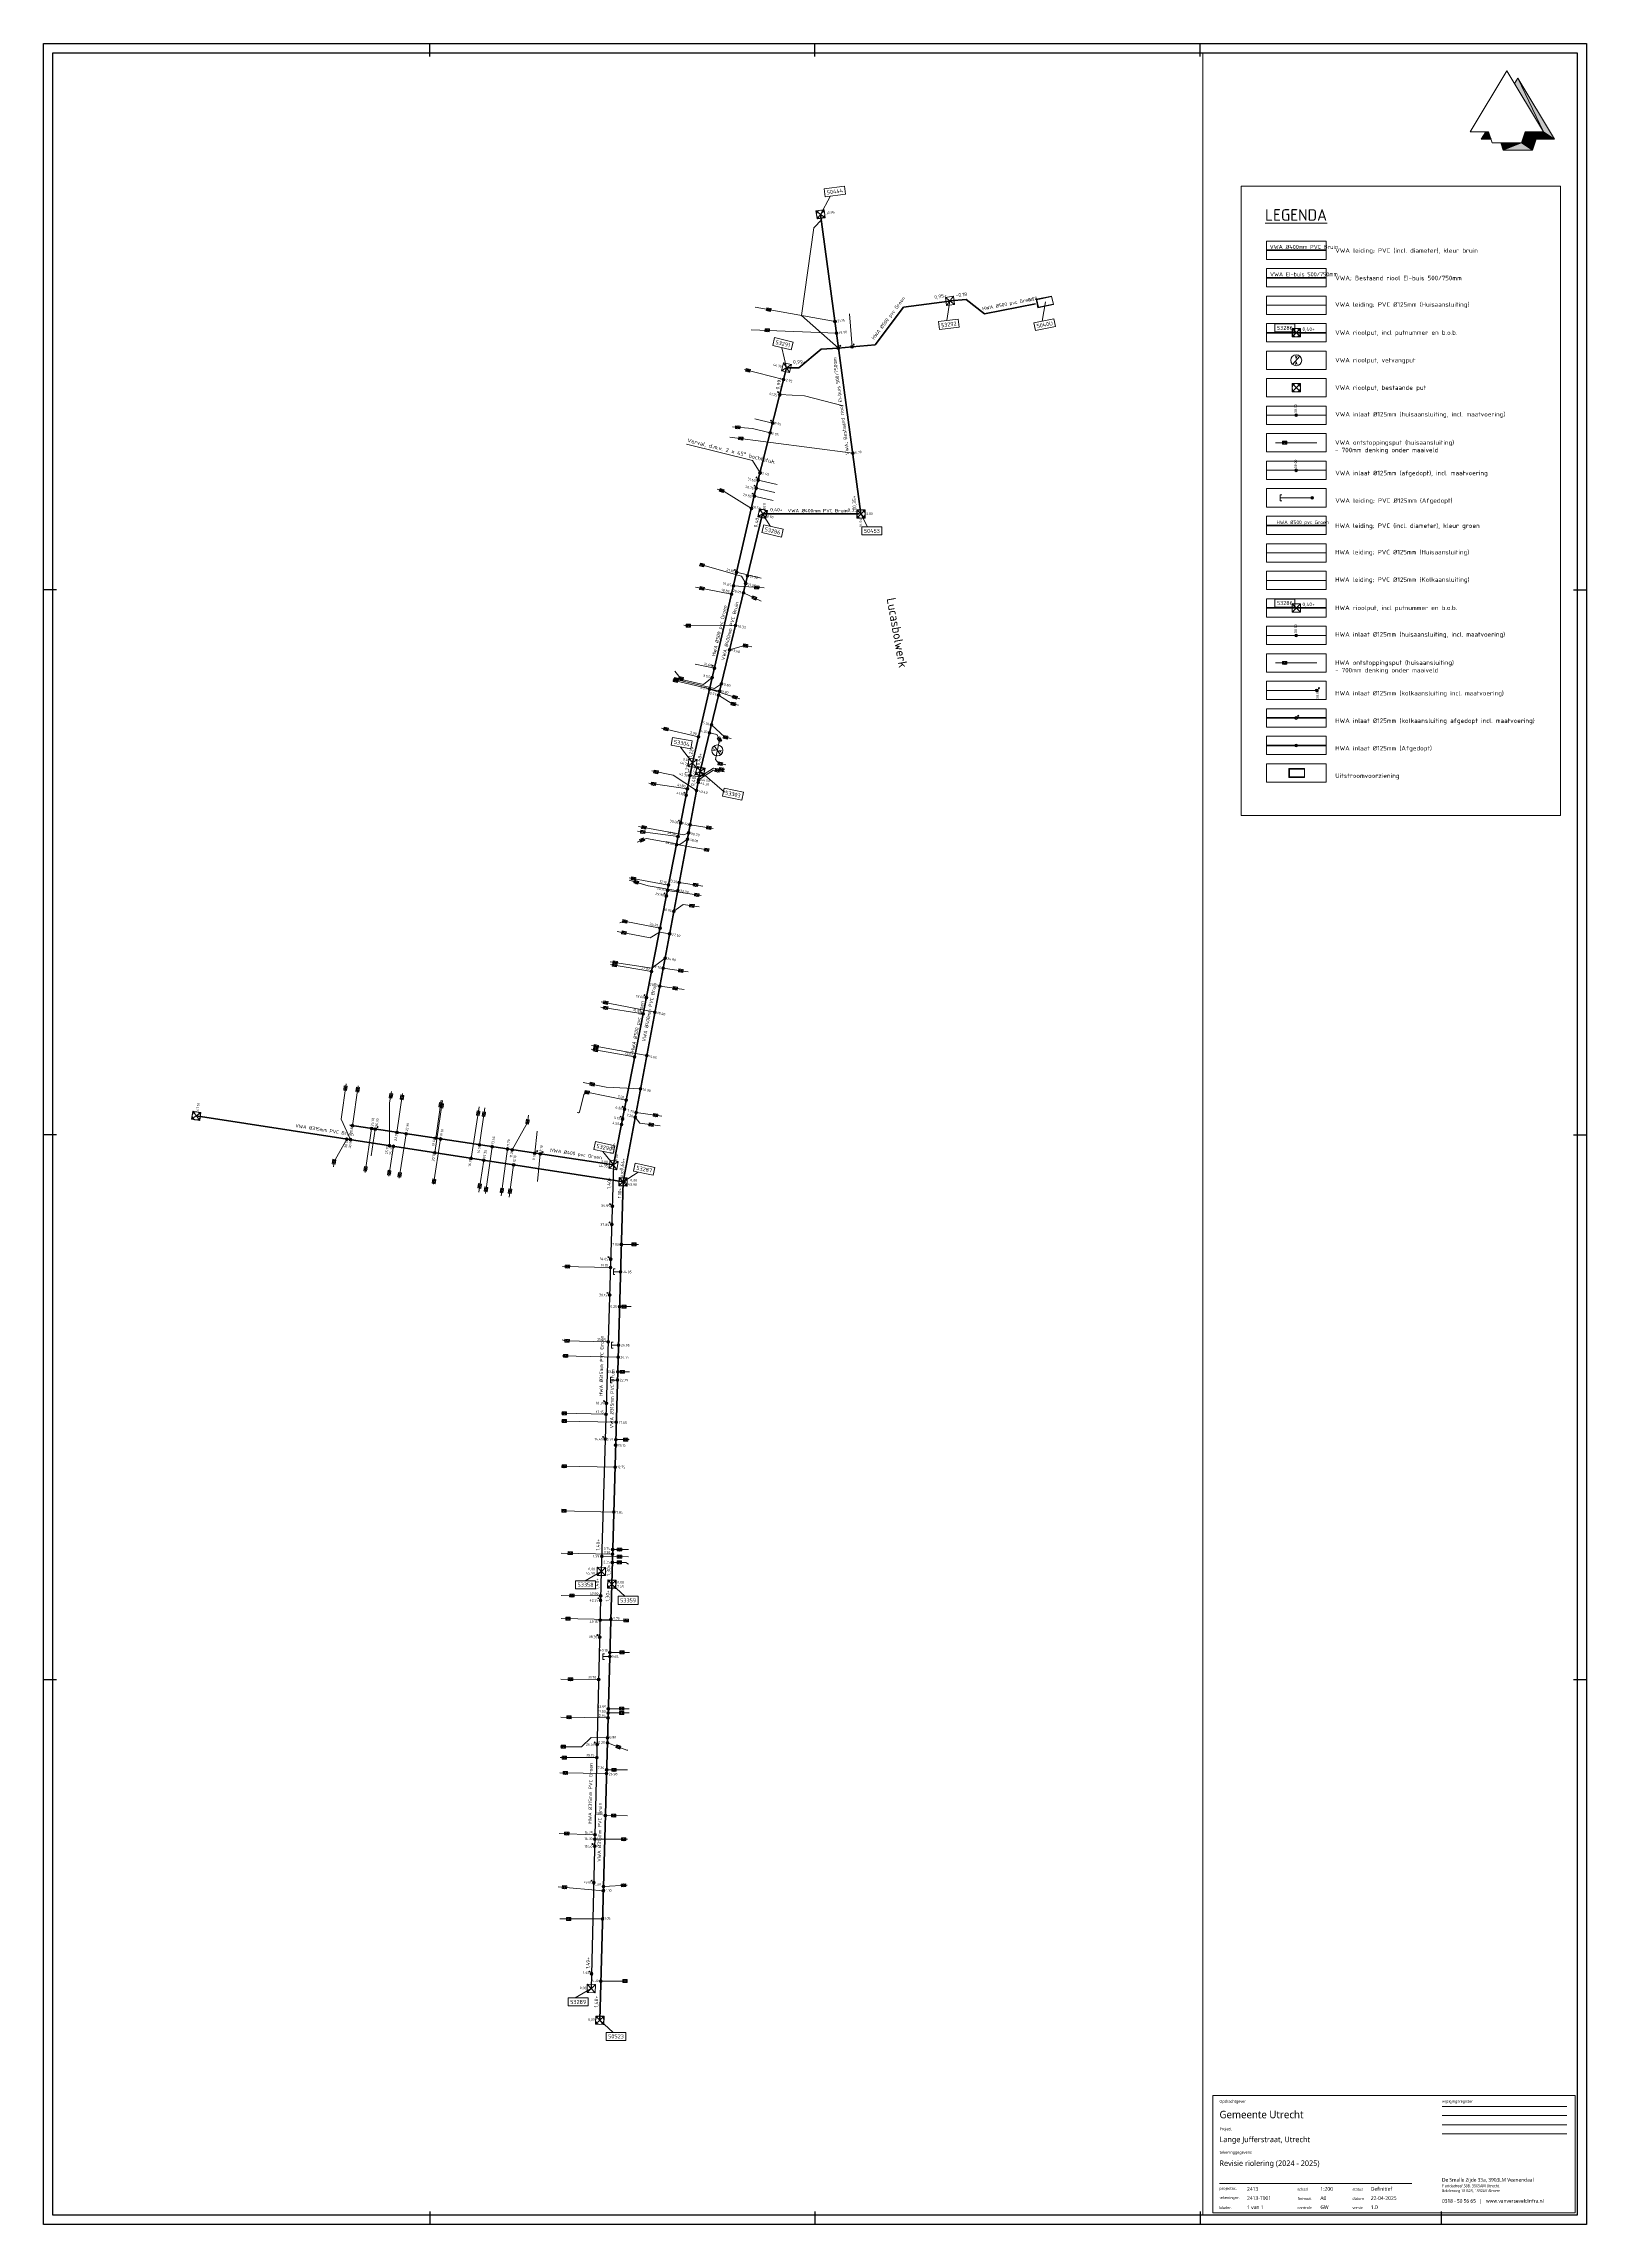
# Paper-space layout 'A0-staand' of a CAD drawing. Header units: metres. Extents: x 0 to 0.84, y 0 to 1.19.
# The model-space entities are those that its viewports show. They can reach past a viewport. Long polylines and large blocks are cut down to what shows.
import ezdxf

# ---------------------------------------------------------------- set-up
doc = ezdxf.new("R2010")
doc.units = ezdxf.units.M
for name, pattern in [('RI-GWA_KOLKAANSLUITING', [15.6, 3, -1.8, 1.8, -1.8, 1.8, -1.8, 1.8, -1.8]), ('RI-GWA_PVC', [18.45, 6, -1.8, 1.75, -1.8, 1.75, -1.8, 1.75, -1.8]), ('RI-HWA_BETON_EI', [32, 12, -2, 4, -2, 4, -2, 4, -2])]:
    doc.linetypes.add(name, pattern=pattern)
for name, color, linetype, lineweight in [('B-BH-OG-BEBOUWING_STRAATNAAM-T50', 7, 'Continuous', 9), ('B-WE-RI-VWA_RIOOLPUT-S', 251, 'Continuous', 9), ('B-WE-RI-VWA_TRANSPORTLEIDING_EI-buis 500-750mm-G', 251, 'RI-HWA_BETON_EI', 50), ('Noordpijl', 7, 'Continuous', 9), ('R-OI-RI-SWA_BOB-S', 7, 'Continuous', 9), ('R-OI-RI-SWA_PUTNUMMER-S', 7, 'Continuous', 15), ('R-VH-RI-MAATVOERING-T25', 7, 'Continuous', 9), ('R-VH-RI-MATERIAAL-T25', 7, 'Continuous', 9), ('R-WE-RI-HWA_HULPSTUK_ERFSCHEIDINGSPUT-125_FASE_RESTANT-S', 150, 'Continuous', 9), ('R-WE-RI-HWA_KOLKLEIDING_PVC_125-G', 3, 'RI-GWA_KOLKAANSLUITING', 18), ('R-WE-RI-HWA_RIOOLPUT-S', 150, 'Continuous', 9), ('R-WE-RI-HWA_TRANSPORTLEIDING_PVC_125-G', 150, 'RI-GWA_KOLKAANSLUITING', 18), ('R-WE-RI-HWA_TRANSPORTLEIDING_PVC_125-INLAAT-AFGEDOPT-S', 150, 'Continuous', 9), ('R-WE-RI-HWA_TRANSPORTLEIDING_PVC_125-INLAAT-S', 150, 'Continuous', 9), ('R-WE-RI-HWA_TRANSPORTLEIDING_PVC_125-INLAATKOLK-S', 150, 'Continuous', 9), ('R-WE-RI-HWA_TRANSPORTLEIDING_PVC_315-G', 104, 'RI-GWA_PVC', 30), ('R-WE-RI-HWA_TRANSPORTLEIDING_PVC_400-G', 104, 'RI-GWA_PVC', 40), ('R-WE-RI-HWA_TRANSPORTLEIDING_PVC_500-G', 104, 'RI-GWA_PVC', 40), ('R-WE-RI-HWA_TRANSPORTLEIDING_VERVAL-S', 104, 'Continuous', 9), ('R-WE-RI-HWA_UITSTROOMBAK-S', 7, 'Continuous', 9), ('R-WE-RI-VWA_HULPSTUK_EINDKAP_160-S', 30, 'Continuous', 9), ('R-WE-RI-VWA_HULPSTUK_ERFSCHEIDINGSPUT-125_FASE_RESTANT-S', 30, 'Continuous', 9), ('R-WE-RI-VWA_RIOOLPUT-S', 20, 'Continuous', 9), ('R-WE-RI-VWA_TRANSPORTLEIDING_PVC_125-G', 30, 'RI-GWA_KOLKAANSLUITING', 18), ('R-WE-RI-VWA_TRANSPORTLEIDING_PVC_125-INLAAT-S', 30, 'Continuous', 9), ('R-WE-RI-VWA_TRANSPORTLEIDING_PVC_160_VERLOOP_125_FASE_BLIND-S', 30, 'Continuous', 9), ('R-WE-RI-VWA_TRANSPORTLEIDING_PVC_315-G', 20, 'RI-GWA_PVC', 40), ('R-WE-RI-VWA_TRANSPORTLEIDING_PVC_400-G', 20, 'RI-GWA_PVC', 40), ('R-WE-RI-VWA_VETAFSCHEIDER-RIOOLPUT-S', 20, 'Continuous', 9), ('X-XX-AL-LEGENDA-T25', 7, 'Continuous', 9), ('X-XX-AL-TEKENBLAD-S', 7, 'Continuous', 9), ('X-XX-AL-TEKENBLAD_KADER-S', 8, 'Continuous', 25), ('X-XX-AL-TEKENBLAD_LOGO-S', 7, 'Continuous', 9), ('X-XX-AL-TEKENBLAD_VERKLARING-T50', 130, 'Continuous', 9), ('X-XX-AL-TEKENBLAD_VIEWPORT-G', 6, 'Continuous', 18)]:
    doc.layers.add(name, color=color, linetype=linetype, lineweight=lineweight)

# ---------------------------------------------------------------- blocks, each defined once
blk = doc.blocks.new('S0-0NP01')
at = {"linetype": 'Continuous', "lineweight": 9}
for points in [[(9.99, -16.65), (2.997, -1.998), (2.0979, -3.4965)], [(12.987, -18.648), (2.997, -1.998), (9.99, -16.65)], [(-6.993, -18.648), (-4.329, -18.648), (-5.7942, -16.65)], [(-5.7942, -16.65), (-4.995, -16.65), (-4.329, -18.648)], [(3.996, -19.647), (7.992, -18.648), (4.995, -16.65)], [(7.992, -18.648), (9.99, -16.65), (4.995, -16.65)], [(7.992, -18.648), (12.987, -18.648), (9.99, -16.65)], [(-0.999, -21.645), (3.996, -19.647), (-1.665, -19.647)], [(-0.999, -21.645), (6.993, -21.645), (3.996, -19.647)], [(6.993, -21.645), (7.992, -18.648), (3.996, -19.647)]]:
    blk.add_hatch(color=7, dxfattribs=at).paths.add_polyline_path(points)
at = {"color": 3, "linetype": 'Continuous', "lineweight": 9}
for p, q in [((-9.99, -16.65), (0, 0)), ((0, 0), (9.99, -16.65)), ((2.0979, -3.4965), (2.997, -1.998)), ((2.997, -1.998), (12.987, -18.648)), ((-9.99, -16.65), (-4.995, -16.65)), ((-6.993, -18.648), (-5.7942, -16.65)), ((-4.995, -16.65), (-3.996, -19.647)), ((3.996, -19.647), (4.995, -16.65)), ((4.995, -16.65), (9.99, -16.65)), ((-6.993, -18.648), (-4.329, -18.648)), ((-3.996, -19.647), (3.996, -19.647)), ((-1.665, -19.647), (-0.999, -21.645)), ((-0.999, -21.645), (6.993, -21.645)), ((6.993, -21.645), (7.992, -18.648)), ((7.992, -18.648), (12.987, -18.648))]:
    blk.add_line(p, q, dxfattribs=at)
at = {"color": 7, "linetype": 'Continuous', "lineweight": 9}
for p, q in [((9.99, -16.65), (2.997, -1.998)), ((-5.7942, -16.65), (-4.329, -18.648)), ((4.995, -16.65), (7.992, -18.648)), ((9.99, -16.65), (7.992, -18.648)), ((9.99, -16.65), (12.987, -18.648)), ((3.996, -19.647), (-0.999, -21.645)), ((7.992, -18.648), (3.996, -19.647)), ((3.996, -19.647), (6.993, -21.645))]:
    blk.add_line(p, q, dxfattribs=at)
for tag in ['Z', 'Commentaar', 'Pointnumber']:
    blk.add_attdef(tag, (0, 0), '', height=0.2)
blk = doc.blocks.new('SRI-HULP_ONTSTOP-SO')
at = {"linetype": 'Continuous', "lineweight": 9}
h = blk.add_hatch(color=0, dxfattribs=at)
edge = h.paths.add_edge_path()
edge.add_arc((0, 0), 1.05, 146.3099, 180)
edge.add_arc((0, 0), 1.05, 180, 213.6901)
edge.add_line((-0.9, -0.6), (0, 0))
edge.add_line((0, 0), (-0.9, 0.6))
h = blk.add_hatch(color=0, dxfattribs=at)
edge = h.paths.add_edge_path()
edge.add_line((0, 0), (0.9, -0.6))
edge.add_arc((0, 0), 1.05, 326.3099, 360)
edge.add_arc((0, 0), 1.05, 0, 33.6901)
edge.add_line((0.9, 0.6), (0, 0))
at = {"color": 0, "linetype": 'Continuous', "lineweight": 9}
for p, q in [((1.6, 1.1), (-1.6, 1.1)), ((-1.6, 1.1), (-1.6, -1)), ((0.9, 0.6), (-0.9, -0.6)), ((-0.9, 0.6), (0.9, -0.6)), ((1.6, -1), (1.6, 1.1)), ((-1.6, -1), (1.6, -1))]:
    blk.add_line(p, q, dxfattribs=at)
blk.add_circle((0, 0), 1.05, dxfattribs=at)
for tag in ['Pointnumber', 'Commentaar', 'Z']:
    blk.add_attdef(tag, (0, 0), '', height=0.2)
blk = doc.blocks.new('VWA_PUT')
at = {"color": 0, "linetype": 'Continuous', "lineweight": 9}
for p, q in [((0.3, 0.3), (-0.3, 0.3)), ((-0.3, 0.3), (-0.3, -0.3)), ((-0.3, 0.3), (0.3, -0.3)), ((0.3, 0.3), (-0.3, -0.3)), ((0.3, -0.3), (0.3, 0.3)), ((-0.3, -0.3), (0.3, -0.3))]:
    blk.add_line(p, q, dxfattribs=at)
blk.add_circle((0, 0), 0.3, dxfattribs=at)
at = {"color": 0, "linetype": 'Continuous', "lineweight": 9, "insert": (-0.3, -0.26), "char_height": 0.0378, "attachment_point": 7}
blk.add_mtext('\\Ftxt.shx|b0;VWA', dxfattribs=at)
for tag in ['Commentaar', 'Z', 'Pointnumber']:
    blk.add_attdef(tag, (0, 0), '', height=0.2)
blk = doc.blocks.new('HWA_PUT')
at = {"color": 0, "linetype": 'Continuous', "lineweight": 9}
for p, q in [((0.3, 0.3), (-0.3, 0.3)), ((-0.3, 0.3), (-0.3, -0.3)), ((-0.3, 0.3), (0.3, -0.3)), ((0.3, 0.3), (-0.3, -0.3)), ((0.3, -0.3), (0.3, 0.3)), ((-0.3, -0.3), (0.3, -0.3))]:
    blk.add_line(p, q, dxfattribs=at)
at = {"color": 0, "linetype": 'Continuous', "lineweight": 9, "insert": (-0.3, -0.26), "char_height": 0.0378, "attachment_point": 7}
blk.add_mtext('\\Ftxt.shx|b0;HWA', dxfattribs=at)
for tag in ['Commentaar', 'Z', 'Pointnumber']:
    blk.add_attdef(tag, (0, 0), '', height=0.2)
blk = doc.blocks.new('SRI-HULP_INLAAT_125MM-SO')
at = {"linetype": 'Continuous', "lineweight": 9}
h = blk.add_hatch(color=0, dxfattribs=at)
edge = h.paths.add_edge_path()
edge.add_arc((0, 0), 1, 135, 180)
edge.add_line((-1, 0), (-0.7, 0.7))
h = blk.add_hatch(color=0, dxfattribs=at)
edge = h.paths.add_edge_path()
edge.add_line((1, 0), (0, 0))
edge.add_line((0, 0), (0.7, -0.7))
edge.add_arc((0, 0), 1, 315, 360)
at = {"color": 0, "linetype": 'Continuous', "lineweight": 9}
for p, q in [((-0.7, 0.7), (0.7, -0.7)), ((-0.7, -0.7), (0.7, 0.7))]:
    blk.add_line(p, q, dxfattribs=at)
blk.add_circle((0, 0), 1, dxfattribs=at)
for tag in ['Pointnumber', 'Commentaar', 'Z']:
    blk.add_attdef(tag, (0, 0), '', height=0.2)
blk = doc.blocks.new('SRI-HULP_INLAAT_125MM-SO_1')
at = {"linetype": 'Continuous', "lineweight": 9}
h = blk.add_hatch(color=0, dxfattribs=at)
edge = h.paths.add_edge_path()
edge.add_arc((0, 0), 1, 135, 180)
edge.add_arc((0, 0), 1, 180, 225)
edge.add_line((-0.7, -0.7), (0, 0))
edge.add_line((0, 0), (-0.7, 0.7))
h = blk.add_hatch(color=0, dxfattribs=at)
edge = h.paths.add_edge_path()
edge.add_arc((0, 0), 1, 0, 45)
edge.add_line((0.7, 0.7), (0, 0))
edge.add_line((0, 0), (0.7, -0.7))
edge.add_arc((0, 0), 1, 315, 360)
at = {"color": 0, "linetype": 'Continuous', "lineweight": 9}
for p, q in [((-0.7, 0.7), (0.7, -0.7)), ((-0.7, -0.7), (0.7, 0.7))]:
    blk.add_line(p, q, dxfattribs=at)
blk.add_circle((0, 0), 1, dxfattribs=at)
for tag in ['Pointnumber', 'Commentaar', 'Z']:
    blk.add_attdef(tag, (0, 0), '', height=0.2)
blk = doc.blocks.new('SRI-HULP_INLAAT_Kolk-125MM-SO')
at = {"linetype": 'Continuous', "lineweight": 9}
h = blk.add_hatch(color=150, dxfattribs=at)
edge = h.paths.add_edge_path()
edge.add_arc((0, 0), 1, 135, 180)
edge.add_arc((0, 0), 1, 180, 225)
edge.add_line((-0.7, -0.7), (0, 0))
edge.add_line((0, 0), (-0.7, 0.7))
h = blk.add_hatch(color=150, dxfattribs=at)
edge = h.paths.add_edge_path()
edge.add_arc((0, 0), 1, 0, 45)
edge.add_line((0.7, 0.7), (0, 0))
edge.add_line((0, 0), (0.7, -0.7))
edge.add_arc((0, 0), 1, 315, 360)
at = {"color": 150, "linetype": 'Continuous', "lineweight": 9}
for p, q in [((-0.7, 0.7), (0.7, -0.7)), ((-0.7, -0.7), (0.7, 0.7))]:
    blk.add_line(p, q, dxfattribs=at)
blk.add_circle((0, 0), 1, dxfattribs=at)
at = {"color": 150, "linetype": 'Continuous', "lineweight": 0}
for start, end in [(135, 180), (180, 225), (0, 45), (315, 0)]:
    blk.add_arc((0, 0), 1, start, end, dxfattribs=at)
at = {"color": 150, "linetype": 'Continuous', "lineweight": 9, "insert": (1.5, 1.6), "char_height": 0.944, "attachment_point": 5}
blk.add_mtext('\\Ftxt.shx|b0;K', dxfattribs=at)
for tag in ['Pointnumber', 'Commentaar', 'Z']:
    blk.add_attdef(tag, (0, 0), '', height=0.2)
blk = doc.blocks.new('SRI-HULP_EINDKAP-SO')
at = {"color": 0, "linetype": 'Continuous', "lineweight": 9}
for p, q in [((0, -6.2), (0, 6.2)), ((0, 6.2), (3.5, 6.2)), ((0, -6.2), (3.5, -6.2))]:
    blk.add_line(p, q, dxfattribs=at)
for tag in ['Pointnumber', 'Commentaar', 'Z']:
    blk.add_attdef(tag, (0, 0), '', height=0.2)
blk = doc.blocks.new('SRI-HULP_INLAAT_160MM-SO')
at = {"color": 0, "linetype": 'Continuous', "lineweight": 9}
for p, q in [((-0.7, 0.7), (0.7, -0.7)), ((-0.7, -0.7), (0.7, 0.7))]:
    blk.add_line(p, q, dxfattribs=at)
blk.add_circle((0, 0), 1, dxfattribs=at)
for tag in ['Pointnumber', 'Commentaar', 'Z']:
    blk.add_attdef(tag, (0, 0), '', height=0.2)
blk = doc.blocks.new('SRI-AFSCHEIDER_VET-SO')
at = {"color": 0, "linetype": 'Continuous', "lineweight": 9}
blk.add_line((-2.7, -3), (2.7, 3), dxfattribs=at)
blk.add_circle((0, 0), 4, dxfattribs=at)
at = {"color": 0, "linetype": 'Continuous', "lineweight": 9, "char_height": 1.85, "attachment_point": 5}
for s, insert in [('\\Ftxt.shx|b0;V', (0, 2.2)), ('\\Ftxt.shx|b0;A', (0, -2.1))]:
    blk.add_mtext(s, dxfattribs=dict(at, insert=insert))
for tag in ['Pointnumber', 'Commentaar', 'Z']:
    blk.add_attdef(tag, (0, 0), '', height=0.2)
blk = doc.blocks.new('SRI-UITSTROOMBAK-SO')
at = {"color": 150, "linetype": 'Continuous', "lineweight": 9}
for p, q in [((-3.2, 11.6), (3.2, 11.6)), ((-3.2, 0), (-3.2, 11.6)), ((3.2, 0), (-3.2, 0)), ((-2.8, 0.5), (-2.8, 11.6)), ((-2.8, 0.5), (2.8, 0.5)), ((2.8, 0.5), (2.8, 11.6)), ((3.2, 0), (3.2, 11.6))]:
    blk.add_line(p, q, dxfattribs=at)
at = {"color": 7, "linetype": 'Continuous', "lineweight": 9}
for q in [(-3.2, 11.6), (3.2, 0)]:
    blk.add_line((-3.2, 0), q, dxfattribs=at)
for tag in ['Pointnumber', 'Commentaar', 'Z']:
    blk.add_attdef(tag, (0, 0), '', height=0.2)

msp = doc.modelspace()

# ---------------------------------------------------------------- linework, layer by layer
at = {"layer": 'B-WE-RI-VWA_TRANSPORTLEIDING_EI-buis 500-750mm-G'}
for points in [[(137604.97, 456333.09), (137598.47, 456333.09)], [(137092.52, 456288.69), (137088.12, 456321.35)]]:
    msp.add_lwpolyline(points, dxfattribs=at)
at = {"layer": 'R-OI-RI-SWA_PUTNUMMER-S'}
msp.add_line((137092.52, 456288.69), (137093.25, 456287.27), dxfattribs=at)
for points in [[(137088.12, 456321.35), (137089.18, 456323.31)], [(137102.23, 456311.91), (137101.88, 456309.76)], [(137112.63, 456311.8), (137112.29, 456309.72)], [(137084.42, 456304.63), (137083.91, 456306.81)], [(137073.52, 456296.31), (137080.7, 456294.5), (137081.52, 456293.15)], [(137081.81, 456288.71), (137082.65, 456287.33)], [(137074.16, 456261.55), (137072.86, 456263.26)], [(137075, 456260.63), (137077.65, 456258.35)], [(137065.55, 456217.71), (137064.38, 456219.17)], [(137066.59, 456215.87), (137068.22, 456216.91)], [(137064.22, 456173.39), (137062.47, 456172.38)], [(137065.36, 456172), (137066.83, 456170.67)], [(137063.12, 456127.92), (137061.37, 456126.91)], [(137064.05, 456124.46), (137065.51, 456123.14)]]:
    msp.add_lwpolyline(points, dxfattribs=at)
at = {"layer": 'R-WE-RI-HWA_KOLKLEIDING_PVC_125-G'}
for points in [[(137088.27, 456320.8), (137087.4, 456319.88), (137086.04, 456310.33), (137090.06, 456306.75)], [(137091.55, 456306.91), (137091.28, 456310.5)], [(137083.68, 456301.69), (137086.38, 456301.57), (137090.6, 456300.48)], [(137604.97, 456300.09), (137598.47, 456300.09)], [(137082.9, 456298.59), (137080.97, 456299.06)], [(137083.38, 456291.89), (137081.33, 456292.38)], [(137082.94, 456290.14), (137080.9, 456290.63)], [(137083.15, 456291.01), (137081.11, 456291.5)], [(137603.97, 456288.09), (137598.47, 456288.09)], [(137078.97, 456282.32), (137081.66, 456281.7)], [(137076.55, 456271.86), (137074.46, 456272.3)], [(137039.57, 456221.62), (137039.14, 456218.71)], [(137056.97, 456219), (137057.24, 456221.39)], [(137057.57, 456218.91), (137057.25, 456215.92)]]:
    msp.add_lwpolyline(points, dxfattribs=at)
at = {"layer": 'R-WE-RI-HWA_TRANSPORTLEIDING_PVC_125-G'}
for p, q in [((137598.47, 456294.09), (137604.97, 456294.09)), ((137071.55, 456248.23), (137067.24, 456249.01)), ((137069.69, 456238.8), (137065.21, 456239.57)), ((137068.79, 456234.19), (137064.15, 456234.91)), ((137067.85, 456229.48), (137063.12, 456230.34)), ((137065.21, 456206.52), (137059.97, 456206.64)), ((137064.73, 456190.52), (137059.89, 456190.63)), ((137064.27, 456175.04), (137067.18, 456174.98))]:
    msp.add_line(p, q, dxfattribs=at)
for points in [[(137084.09, 456303.34), (137079.84, 456304.42)], [(137604.97, 456303.09), (137598.47, 456303.09)], [(137078.51, 456298.17), (137080.71, 456297.99), (137082.63, 456297.53)], [(137076.86, 456291.37), (137077.61, 456291.15), (137080.59, 456289.29)], [(137603.97, 456291.09), (137599.47, 456291.09)], [(137078.42, 456279.93), (137074.49, 456280.7)], [(137078.63, 456280.86), (137081.96, 456280.63)], [(137076.31, 456270.84), (137075.35, 456270.08), (137072.96, 456270.64), (137072.25, 456271.56)], [(137076.02, 456269.58), (137079.31, 456268.54)], [(137074.82, 456264.39), (137070.77, 456265.34), (137070.77, 456265.34)], [(137073.6, 456258.71), (137069.41, 456259.32)], [(137077.69, 456260.77), (137076.46, 456260.96), (137074.96, 456260.01), (137073.89, 456260.18)], [(137072.58, 456253.52), (137068.15, 456254.09)], [(137072.41, 456252.63), (137075.98, 456252.02)], [(137071.43, 456247.64), (137075.11, 456247.07)], [(137066.22, 456244.1), (137066.71, 456244.27), (137070.62, 456243.52)], [(137037.1, 456221.99), (137037.72, 456226.34)], [(137041.94, 456221.26), (137042.56, 456225.5)], [(137046.19, 456220.62), (137046.77, 456224.77)], [(137050.94, 456219.91), (137051.51, 456223.95)], [(137066.94, 456224.78), (137062.65, 456225.63), (137062.65, 456225.63), (137062.3, 456225.4), (137061.84, 456223.47), (137061.72, 456223.4), (137061.57, 456223.43)], [(137039.18, 456221.68), (137038.46, 456216.89)], [(137042.94, 456221.11), (137042.18, 456216.27)], [(137054.5, 456219.37), (137056.17, 456222.34), (137056.29, 456223.12)], [(137046.7, 456220.54), (137045.94, 456215.6)], [(137052.31, 456219.7), (137051.6, 456214.6)], [(137054, 456219.45), (137053.3, 456214.33)], [(137064.97, 456198.43), (137060.27, 456198.53), (137059.96, 456198.66)], [(137064.15, 456170.72), (137059.84, 456170.77)], [(137064.09, 456168.07), (137067.22, 456168.03)], [(137063.93, 456161.6), (137059.79, 456161.66)], [(137063.73, 456153.09), (137059.74, 456153.09)], [(137063.53, 456144.69), (137059.64, 456144.83)], [(137063.51, 456144.19), (137067.06, 456144.19)]]:
    msp.add_lwpolyline(points, dxfattribs=at)
at = {"layer": 'R-WE-RI-HWA_TRANSPORTLEIDING_PVC_315-G'}
for points in [[(137065.55, 456217.71), (137064.22, 456173.39)], [(137064.22, 456173.39), (137063.12, 456127.93)]]:
    msp.add_lwpolyline(points, dxfattribs=at)
at = {"layer": 'R-WE-RI-HWA_TRANSPORTLEIDING_PVC_400-G'}
msp.add_lwpolyline([(137065.55, 456217.71), (137036.8, 456222.03)], dxfattribs=at)
at = {"layer": 'R-WE-RI-HWA_TRANSPORTLEIDING_PVC_500-G'}
for p, q in [((137598.47, 456297.09), (137604.97, 456297.09)), ((137598.47, 456285.09), (137604.97, 456285.09)), ((137598.47, 456282.09), (137604.97, 456282.09))]:
    msp.add_line(p, q, dxfattribs=at)
for points in [[(137102.19, 456311.87), (137097.15, 456311.23), (137094.09, 456307.13), (137091.55, 456306.9), (137090.05, 456306.75), (137088.19, 456306.66), (137085.75, 456304.62), (137084.45, 456304.62)], [(137102.23, 456311.91), (137104, 456312.07), (137106.01, 456310.49), (137111.54, 456311.59)], [(137084.42, 456304.63), (137081.01, 456291.12), (137074.16, 456261.55)], [(137604.97, 456306.09), (137598.47, 456306.09)], [(137074.16, 456261.55), (137065.55, 456217.71)]]:
    msp.add_lwpolyline(points, dxfattribs=at)
at = {"layer": 'R-WE-RI-VWA_TRANSPORTLEIDING_PVC_125-G'}
for p, q in [((137598.47, 456318.09), (137604.97, 456318.09)), ((137070.06, 456234.35), (137064.22, 456235.5)), ((137068.01, 456223.42), (137070.82, 456223.04)), ((137066.4, 456209.05), (137068.29, 456209.05)), ((137066.2, 456202.26), (137067.49, 456202.26)), ((137066.05, 456196.75), (137059.95, 456196.89)), ((137066.01, 456195.15), (137067.29, 456195.15)), ((137065.85, 456189.66), (137059.88, 456189.79)), ((137065.8, 456187.76), (137067.26, 456187.76)), ((137065.72, 456184.77), (137059.88, 456184.86)), ((137065.45, 456175.27), (137059.84, 456175.4)), ((137065.46, 456175.77), (137067.2, 456175.77))]:
    msp.add_line(p, q, dxfattribs=at)
for points in [[(137604.97, 456330.09), (137598.47, 456330.09)], [(137603.97, 456315.09), (137599.47, 456315.09)], [(137604.97, 456312.09), (137598.47, 456312.09)], [(137089.7, 456309.66), (137080.99, 456311.23)], [(137603.47, 456309.09), (137599.97, 456309.09)], [(137089.87, 456308.39), (137080.56, 456308.76)], [(137091.63, 456295.31), (137078.23, 456297.06)], [(137079.96, 456281.1), (137079.5, 456281.91), (137075.02, 456283.16)], [(137081.65, 456279.16), (137079.72, 456280.09)], [(137078.85, 456276.52), (137073.52, 456276.49), (137073.22, 456276.55)], [(137078.21, 456273.87), (137079.84, 456274.34), (137080.62, 456274.2)], [(137077.12, 456269.37), (137072, 456270.57)], [(137077.31, 456270.16), (137076.55, 456269.65), (137072.04, 456270.72)], [(137077.01, 456268.93), (137078.49, 456267.98), (137079.17, 456267.85)], [(137076.02, 456264.83), (137076.81, 456264.65), (137077.11, 456264.08), (137077.07, 456263.9)], [(137076.23, 456265.7), (137077.68, 456264.35), (137078.37, 456264.21)], [(137077.08, 456263.89), (137076.66, 456261.93)], [(137076.66, 456261.93), (137077.02, 456261.48), (137077.79, 456261.33)], [(137069.71, 456260.66), (137072.06, 456260.2), (137074.6, 456258.52)], [(137077.65, 456260.58), (137076.44, 456260.76), (137074.83, 456259.71)], [(137073.74, 456253.91), (137073.23, 456253.69), (137068.26, 456254.61)], [(137073.9, 456254.8), (137076.43, 456254.4)], [(137073.61, 456253.22), (137072.79, 456252.63), (137069.14, 456253.31), (137068.11, 456252.91)], [(137067.25, 456248.77), (137069.32, 456248.13), (137072.55, 456247.61)], [(137072.72, 456248.5), (137075.29, 456248.12)], [(137072.13, 456245.36), (137073.16, 456246.1), (137074.88, 456245.85)], [(137071.67, 456242.9), (137070.56, 456243.1), (137069.56, 456242.47), (137065.94, 456243.16)], [(137071.17, 456240.25), (137069.72, 456239.16), (137065.2, 456239.87)], [(137070.96, 456239.17), (137073.68, 456238.77)], [(137070.59, 456237.2), (137073.26, 456236.83)], [(137069.17, 456229.63), (137063.15, 456230.72)], [(137036.4, 456226.56), (137035.87, 456222.71), (137036.88, 456220.47)], [(137068.49, 456226), (137064.75, 456226.19), (137062.23, 456226.71)], [(137041.12, 456219.81), (137041.14, 456224.47), (137041.36, 456225.7)], [(137046.06, 456219.04), (137046.92, 456224.74)], [(137050.03, 456218.43), (137050.91, 456224.05)], [(137067.92, 456222.93), (137068.41, 456222.26), (137070.63, 456221.96)], [(137036.47, 456220.53), (137035.1, 456218.07), (137035.01, 456217.49)], [(137041.56, 456219.74), (137041.04, 456216.47)], [(137051.4, 456218.22), (137050.86, 456214.73)], [(137054.66, 456217.71), (137054.18, 456214.19)], [(137066.31, 456206.05), (137065.54, 456206.07)], [(137066.09, 456198.06), (137065.32, 456198.06)], [(137065.98, 456194.26), (137065.22, 456194.26)], [(137065.58, 456179.87), (137059.87, 456180)], [(137067.18, 456174.19), (137066.9, 456174.36), (137065.42, 456174.36)], [(137065.25, 456168.16), (137059.83, 456168.25)], [(137065.14, 456164.11), (137064.38, 456164.11)], [(137065.15, 456164.56), (137067.28, 456164.56)], [(137064.95, 456157.42), (137059.8, 456157.51)], [(137064.97, 456157.96), (137067.24, 456157.96)], [(137064.98, 456158.42), (137067.24, 456158.42)], [(137064.9, 456155.26), (137063.11, 456155.3), (137062.07, 456154.26), (137059.77, 456154.27)], [(137064.88, 456154.7), (137067.01, 456153.9), (137067.1, 456153.9)], [(137064.79, 456151.35), (137059.71, 456151.43)], [(137064.8, 456151.76), (137067.09, 456151.76)], [(137064.66, 456146.78), (137067.07, 456146.75)], [(137064.43, 456138.56), (137059.51, 456139.02)], [(137064.45, 456139.03), (137067.04, 456139.18)], [(137064.35, 456135.5), (137059.69, 456135.5)], [(137064.16, 456128.73), (137066.99, 456128.73)]]:
    msp.add_lwpolyline(points, dxfattribs=at)
at = {"layer": 'R-WE-RI-VWA_TRANSPORTLEIDING_PVC_315-G'}
for points in [[(137066.88, 456215.82), (137020.06, 456223.07)], [(137066.59, 456215.87), (137065.36, 456172)]]:
    msp.add_lwpolyline(points, dxfattribs=at)
at = {"layer": 'R-WE-RI-VWA_TRANSPORTLEIDING_PVC_400-G'}
msp.add_line((137598.47, 456327.09), (137604.97, 456327.09), dxfattribs=at)
for points in [[(137604.97, 456336.09), (137598.47, 456336.09)], [(137092.33, 456288.7), (137081.81, 456288.71), (137075, 456260.63)], [(137075, 456260.63), (137066.59, 456215.87)], [(137065.36, 456172), (137064.05, 456124.47)]]:
    msp.add_lwpolyline(points, dxfattribs=at)
at = {"layer": 'X-XX-AL-TEKENBLAD_VIEWPORT-G'}
for points in [[(137598.47, 456335.09), (137604.97, 456335.09), (137604.97, 456337.09), (137598.47, 456337.09)], [(137598.47, 456332.09), (137604.97, 456332.09), (137604.97, 456334.09), (137598.47, 456334.09)], [(137598.47, 456329.09), (137604.97, 456329.09), (137604.97, 456331.09), (137598.47, 456331.09)], [(137598.47, 456326.09), (137604.97, 456326.09), (137604.97, 456328.09), (137598.47, 456328.09)], [(137598.47, 456323.09), (137604.97, 456323.09), (137604.97, 456325.09), (137598.47, 456325.09)], [(137598.47, 456320.09), (137604.97, 456320.09), (137604.97, 456322.09), (137598.47, 456322.09)], [(137598.47, 456317.09), (137604.97, 456317.09), (137604.97, 456319.09), (137598.47, 456319.09)], [(137598.47, 456314.09), (137604.97, 456314.09), (137604.97, 456316.09), (137598.47, 456316.09)], [(137598.47, 456311.09), (137604.97, 456311.09), (137604.97, 456313.09), (137598.47, 456313.09)], [(137598.47, 456308.09), (137604.97, 456308.09), (137604.97, 456310.09), (137598.47, 456310.09)], [(137598.47, 456305.09), (137604.97, 456305.09), (137604.97, 456307.09), (137598.47, 456307.09)], [(137598.47, 456302.09), (137604.97, 456302.09), (137604.97, 456304.09), (137598.47, 456304.09)], [(137598.47, 456299.09), (137604.97, 456299.09), (137604.97, 456301.09), (137598.47, 456301.09)], [(137598.47, 456296.09), (137604.97, 456296.09), (137604.97, 456298.09), (137598.47, 456298.09)], [(137598.47, 456293.09), (137604.97, 456293.09), (137604.97, 456295.09), (137598.47, 456295.09)], [(137598.47, 456290.09), (137604.97, 456290.09), (137604.97, 456292.09), (137598.47, 456292.09)], [(137598.47, 456287.09), (137604.97, 456287.09), (137604.97, 456289.09), (137598.47, 456289.09)], [(137598.47, 456284.09), (137604.97, 456284.09), (137604.97, 456286.09), (137598.47, 456286.09)], [(137598.47, 456281.09), (137604.97, 456281.09), (137604.97, 456283.09), (137598.47, 456283.09)], [(137598.47, 456278.09), (137604.97, 456278.09), (137604.97, 456280.09), (137598.47, 456280.09)]]:
    msp.add_lwpolyline(points, close=True, dxfattribs=at)

# ---------------------------------------------------------------- block references
at = {"layer": 'B-WE-RI-VWA_RIOOLPUT-S', "linetype": 'Continuous', "xscale": 1.5, "yscale": 1.5}
msp.add_blockref('VWA_PUT', (137601.72, 456321.09), dxfattribs=at)
at = {"layer": 'B-WE-RI-VWA_RIOOLPUT-S', "linetype": 'Continuous', "xscale": 1.5, "yscale": 1.5, "rotation": 351.1903608114461}
msp.add_blockref('VWA_PUT', (137020.06, 456223.06), dxfattribs=at)
at = {"layer": 'R-WE-RI-HWA_HULPSTUK_ERFSCHEIDINGSPUT-125_FASE_RESTANT-S', "linetype": 'Continuous', "xscale": 0.1500000059604645, "yscale": 0.1500000059604645}
for p, rotation in [((137080.2, 456304.33), 345.7702628371599), ((137079.09, 456298.12), 355.3494618765875), ((137077.35, 456291.23), 344.1737470912853), ((137075.2, 456280.56), 348.8643525696567), ((137081.17, 456280.67), 356.0406470039093), ((137072.9, 456270.73), 347.0054689145464), ((137078.77, 456268.71), 342.4896778001983), ((137071.26, 456265.23), 346.8841500839234), ((137069.92, 456259.25), 351.7413590939341), ((137077.3, 456260.83), 351.6340884027027), ((137068.75, 456254.01), 352.6581114014083), ((137075.7, 456252.06), 350.2996095214603), ((137067.73, 456248.92), 349.7165522759079), ((137074.62, 456247.15), 351.3384849562727), ((137066.78, 456244.25), 349.2180695520765), ((137065.68, 456239.49), 350.2685206833042), ((137064.69, 456234.83), 351.1909093411743), ((137063.58, 456230.25), 349.6765010311701), ((137037.66, 456225.92), 81.8484865583374), ((137062.65, 456225.63), 348.7045821167565), ((137042.49, 456225.08), 81.6731065076638), ((137046.69, 456224.26), 82.03539596695562), ((137051.42, 456223.25), 81.85987588699156), ((137056.18, 456222.43), 80.9714277173056), ((137038.52, 456217.28), 81.42123215404793), ((137042.24, 456216.63), 81.12525732864555), ((137045.99, 456215.92), 81.31497528950962), ((137051.66, 456215.05), 82.04527202542761), ((137053.38, 456214.93), 82.1848559773906), ((137060.53, 456206.62), 358.7095648470039), ((137060.49, 456198.53), 358.8016045891907), ((137060.19, 456190.62), 358.6620220138698), ((137061.01, 456170.76), 359.3508952464274), ((137066.93, 456168.04), 359.3420200458408), ((137060.86, 456161.64), 359.2482921617888), ((137060.45, 456144.8), 357.9403001880531)]:
    msp.add_blockref('SRI-HULP_ONTSTOP-SO', p, dxfattribs=dict(at, rotation=rotation))
for p in [(137600.47, 456291.09), (137066.2, 456175), (137060.2, 456153.09), (137066.66, 456144.19)]:
    msp.add_blockref('SRI-HULP_ONTSTOP-SO', p, dxfattribs=at)
at = {"layer": 'R-WE-RI-HWA_RIOOLPUT-S', "linetype": 'Continuous', "xscale": 1.5, "yscale": 1.5}
for p, rotation in [((137102.23, 456311.91), 7.213261322020453), ((137084.42, 456304.63), 346.6066771052716), ((137074.16, 456261.55), 349.9999999999928), ((137065.55, 456217.71), 349.9999999999928), ((137064.22, 456173.39), 358.9999999999951), ((137063.12, 456127.92), 358.9999999999951)]:
    msp.add_blockref('HWA_PUT', p, dxfattribs=dict(at, rotation=rotation))
msp.add_blockref('HWA_PUT', (137601.72, 456297.09), dxfattribs=at)
at = {"layer": 'R-WE-RI-HWA_TRANSPORTLEIDING_PVC_125-INLAAT-AFGEDOPT-S', "linetype": 'Continuous', "xscale": 0.1500000059604645, "yscale": 0.1500000059604645}
msp.add_blockref('SRI-HULP_INLAAT_160MM-SO', (137601.72, 456282.09), dxfattribs=at)
at = {"layer": 'R-WE-RI-HWA_TRANSPORTLEIDING_PVC_125-INLAAT-AFGEDOPT-S', "linetype": 'Continuous', "xscale": 0.1500000059604645, "yscale": 0.1500000059604645, "rotation": 78.88966159534444}
msp.add_blockref('SRI-HULP_INLAAT_160MM-SO', (137066.42, 456222.11), dxfattribs=at)
at = {"layer": 'R-WE-RI-HWA_TRANSPORTLEIDING_PVC_125-INLAAT-S', "linetype": 'Continuous', "xscale": 0.1500000059604645, "yscale": 0.1500000059604645}
for p, rotation in [((137084.09, 456303.34), 76.60667710527163), ((137082.63, 456297.53), 76.60667710527163), ((137601.72, 456294.09), 88.27549422941246), ((137080.59, 456289.29), 76.60667710527163), ((137078.63, 456280.86), 76.95437502497239), ((137078.42, 456279.93), 76.95437502497239), ((137076.31, 456270.84), 76.95437502497239), ((137076.02, 456269.58), 76.95437502497239), ((137074.82, 456264.39), 76.95437502497239), ((137073.89, 456260.18), 78.88966159534444), ((137073.6, 456258.71), 78.88966159534444), ((137072.41, 456252.63), 78.88966159534444), ((137072.58, 456253.52), 78.88966159534444), ((137071.43, 456247.64), 78.88966159534444), ((137071.55, 456248.23), 78.88966159534444), ((137070.62, 456243.52), 78.88966159534444), ((137069.69, 456238.8), 78.88966159534444), ((137068.79, 456234.19), 78.88966159534444), ((137067.85, 456229.48), 78.88966159534444), ((137066.94, 456224.78), 78.88966159534444), ((137037.1, 456221.99), 351.4400550948223), ((137039.18, 456221.68), 351.4400550948223), ((137041.94, 456221.26), 351.4400550948223), ((137042.94, 456221.11), 351.4400550948223), ((137046.19, 456220.62), 351.4400550948223), ((137046.7, 456220.54), 351.4400550948223), ((137050.94, 456219.91), 351.4400550948223), ((137052.31, 456219.7), 351.4400550948223), ((137054, 456219.45), 351.4400550948223), ((137054.5, 456219.37), 351.4400550948223), ((137065.21, 456206.52), 88.27549422941246), ((137064.97, 456198.43), 88.27549422941246), ((137064.73, 456190.52), 88.27549422941246), ((137064.27, 456175.04), 358.9132554210477), ((137064.15, 456170.72), 88.62003589498389), ((137064.09, 456168.07), 88.62003589498389), ((137063.93, 456161.6), 88.62003589498389), ((137063.73, 456153.09), 88.62003589498389), ((137063.51, 456144.19), 88.62003589498389), ((137063.53, 456144.69), 88.62003589498389)]:
    msp.add_blockref('SRI-HULP_INLAAT_125MM-SO_1', p, dxfattribs=dict(at, rotation=rotation))
at = {"layer": 'R-WE-RI-HWA_TRANSPORTLEIDING_PVC_125-INLAATKOLK-S', "linetype": 'Continuous', "xscale": 0.1500000059604645, "yscale": 0.1500000059604645}
for p, rotation in [((137090.06, 456306.75), 2.939097684211969), ((137091.55, 456306.91), 5.478103663544685), ((137083.68, 456301.69), 76.60667710527163), ((137082.9, 456298.59), 76.60667710527163), ((137081.33, 456292.38), 76.60667710527163), ((137080.9, 456290.63), 76.60667710527163), ((137081.11, 456291.5), 76.60667710527163), ((137078.97, 456282.32), 78.88966159534444), ((137076.55, 456271.86), 78.88966159534444), ((137073.47, 456258.03), 78.88966159534444), ((137072.87, 456254.99), 78.88966159534444), ((137071.31, 456247.04), 78.88966159534444), ((137069.13, 456235.95), 78.88966159534444), ((137066.75, 456223.78), 78.88966159534444), ((137039.57, 456221.62), 351.4400550948223), ((137066.54, 456222.71), 78.88966159534444), ((137056.97, 456219), 351.4400550948223), ((137057.57, 456218.91), 351.4400550948223), ((137065.42, 456213.21), 88.27549422941246), ((137065.36, 456211.21), 88.27549422941246), ((137065.24, 456207.43), 88.27549422941246), ((137065.13, 456203.53), 88.27549422941246), ((137064.77, 456191.73), 88.27549422941246), ((137064.65, 456187.83), 88.27549422941246), ((137064.14, 456170.24), 88.62003589498389), ((137064.05, 456166.23), 88.62003589498389), ((137063.76, 456154.52), 88.62003589498389), ((137063.5, 456143.44), 88.62003589498389), ((137063.4, 456139.46), 88.62003589498389), ((137063.16, 456129.53), 88.62003589498389)]:
    msp.add_blockref('SRI-HULP_INLAAT_Kolk-125MM-SO', p, dxfattribs=dict(at, rotation=rotation))
for p in [(137603.97, 456288.09), (137601.72, 456285.09)]:
    msp.add_blockref('SRI-HULP_INLAAT_Kolk-125MM-SO', p, dxfattribs=at)
at = {"layer": 'R-WE-RI-HWA_TRANSPORTLEIDING_VERVAL-S', "linetype": 'Continuous', "xscale": 0.1500000059604645, "yscale": 0.1500000059604645, "rotation": 76.60667710527163}
msp.add_blockref('SRI-HULP_INLAAT_125MM-SO_1', (137081.52, 456293.15), dxfattribs=at)
at = {"layer": 'R-WE-RI-HWA_UITSTROOMBAK-S', "linetype": 'Continuous', "xscale": 0.1500000059604645, "yscale": 0.1500000059604645}
for p, rotation in [((137111.71, 456311.62), 281.7100870000071), ((137600.9, 456279.09), 269.9999815222702)]:
    msp.add_blockref('SRI-UITSTROOMBAK-SO', p, dxfattribs=dict(at, rotation=rotation))
at = {"layer": 'R-WE-RI-VWA_HULPSTUK_EINDKAP_160-S', "linetype": 'Continuous', "xscale": 0.05000000074505806, "yscale": 0.05000000074505806}
for p in [(137599.97, 456309.09), (137065.32, 456198.06), (137065.22, 456194.26), (137064.38, 456164.11)]:
    msp.add_blockref('SRI-HULP_EINDKAP-SO', p, dxfattribs=at)
at = {"layer": 'R-WE-RI-VWA_HULPSTUK_EINDKAP_160-S', "linetype": 'Continuous', "xscale": 0.05000000074505806, "yscale": 0.05000000074505806, "rotation": 358.5835200673756}
msp.add_blockref('SRI-HULP_EINDKAP-SO', (137065.54, 456206.07), dxfattribs=at)
at = {"layer": 'R-WE-RI-VWA_HULPSTUK_ERFSCHEIDINGSPUT-125_FASE_RESTANT-S', "linetype": 'Continuous', "xscale": 0.1500000059604645, "yscale": 0.1500000059604645}
for p in [(137600.47, 456315.09), (137067.79, 456209.05), (137066.69, 456202.25), (137066.51, 456195.15), (137066.86, 456187.76), (137066.2, 456175.77), (137066.18, 456174.37), (137066.47, 456164.56), (137066.44, 456158.42), (137066.44, 456157.96), (137065.59, 456151.75), (137060.67, 456135.5), (137066.8, 456128.73)]:
    msp.add_blockref('SRI-HULP_ONTSTOP-SO', p, dxfattribs=at)
for p, rotation in [((137082.47, 456310.96), 349.7624668857629), ((137082.3, 456308.7), 357.7516290811645), ((137079.44, 456296.91), 352.5581741797145), ((137075.21, 456283.11), 344.4016602287141), ((137080.9, 456279.52), 334.1675501602326), ((137073.71, 456276.49), 359.6938632417738), ((137079.94, 456274.32), 350.2987363006787), ((137072.32, 456270.5), 346.8718524132673), ((137072.39, 456270.65), 346.7019087719009), ((137078.6, 456267.96), 348.772151253357), ((137077.11, 456264.09), 298.3737156275806), ((137077.76, 456264.33), 348.6185434128463), ((137077.2, 456261.44), 349.1474478887302), ((137070.19, 456260.56), 348.9125005639163), ((137076.87, 456260.7), 351.5110340397292), ((137068.87, 456254.5), 349.4244634863773), ((137075.93, 456254.48), 350.9146301512455), ((137068.67, 456253.12), 21.5341843395522), ((137068.03, 456248.53), 342.817851378634), ((137074.5, 456248.24), 351.6534707034948), ((137074.1, 456245.96), 351.7643896968753), ((137066.69, 456243.01), 349.1791836866377), ((137065.72, 456239.78), 351.1945420423281), ((137072.88, 456238.89), 351.7112944261224), ((137064.7, 456235.4), 348.8954954527172), ((137072.27, 456236.96), 351.992275797721), ((137063.65, 456230.63), 349.7132077749804), ((137036.33, 456226.07), 82.23757398253055), ((137063.22, 456226.51), 348.4187177291433), ((137041.29, 456225.25), 79.93749754965818), ((137046.84, 456224.17), 81.38296033319537), ((137050.8, 456223.36), 81.14666853198285), ((137069.64, 456222.1), 352.2369242917343), ((137070.13, 456223.13), 352.2563334040876), ((137035.09, 456218.06), 81.09825718230026), ((137041.1, 456216.86), 80.93851574913073), ((137050.97, 456215.41), 81.16685192471114), ((137054.27, 456214.85), 82.25208775063427), ((137060.34, 456196.89), 358.6801127015841), ((137060.18, 456189.78), 358.7873345988331), ((137060.17, 456184.86), 359.0877228616583), ((137060.14, 456180), 358.6456682790801), ((137060.83, 456175.38), 358.6643731132597), ((137060.59, 456168.23), 359.0237254105221), ((137060.69, 456157.49), 359.0008379890994), ((137066.07, 456154.25), 340.1805256915659), ((137060.07, 456154.27), 359.6640701738114), ((137060.3, 456151.42), 359.1453486203425), ((137065.57, 456146.77), 359.211521746086), ((137060.21, 456138.96), 354.6180399861655), ((137066.65, 456139.16), 3.242638928633633)]:
    msp.add_blockref('SRI-HULP_ONTSTOP-SO', p, dxfattribs=dict(at, rotation=rotation))
at = {"layer": 'R-WE-RI-VWA_RIOOLPUT-S', "linetype": 'Continuous', "xscale": 1.5, "yscale": 1.5}
msp.add_blockref('VWA_PUT', (137601.72, 456327.09), dxfattribs=at)
for p, rotation in [((137088.12, 456321.35), 277.6820556134793), ((137081.81, 456288.71), 348.0000000000115), ((137092.52, 456288.69), 359.9675768291872), ((137075, 456260.63), 348.0000000000115), ((137066.59, 456215.87), 88.39286688816252), ((137065.36, 456172), 88.39286688816252), ((137064.05, 456124.46), 88.39286688816252)]:
    msp.add_blockref('VWA_PUT', p, dxfattribs=dict(at, rotation=rotation))
at = {"layer": 'R-WE-RI-VWA_TRANSPORTLEIDING_PVC_125-INLAAT-S', "linetype": 'Continuous', "xscale": 0.1500000059604645, "yscale": 0.1500000059604645}
for p in [(137601.72, 456318.09), (137603.47, 456309.09)]:
    msp.add_blockref('SRI-HULP_INLAAT_125MM-SO_1', p, dxfattribs=at)
for p, rotation in [((137089.7, 456309.66), 272.2320909516901), ((137089.87, 456308.39), 272.2320909516901), ((137091.63, 456295.31), 272.2320909516901), ((137079.96, 456281.1), 76.37524890694291), ((137079.72, 456280.09), 76.37524890694291), ((137078.85, 456276.52), 76.37524890694291), ((137078.21, 456273.87), 76.37524890694291), ((137077.01, 456268.93), 76.37524890694291), ((137077.12, 456269.37), 76.37524890694291), ((137077.31, 456270.16), 76.37524890694291), ((137076.02, 456264.83), 76.37524890694291), ((137076.23, 456265.7), 76.37524890694291), ((137074.83, 456259.71), 79.35871238581224), ((137074.6, 456258.52), 79.35871238581224), ((137073.9, 456254.8), 79.35871238581224), ((137073.61, 456253.22), 79.35871238581224), ((137073.74, 456253.91), 79.35871238581224), ((137072.55, 456247.61), 79.35871238581224), ((137072.72, 456248.5), 79.35871238581224), ((137072.13, 456245.36), 79.35871238581224), ((137071.67, 456242.9), 79.35871238581224), ((137071.17, 456240.25), 79.35871238581224), ((137070.96, 456239.17), 79.35871238581224), ((137070.59, 456237.2), 79.35871238581224), ((137070.06, 456234.35), 79.35871238581224), ((137069.17, 456229.63), 79.35871238581224), ((137068.49, 456226), 79.35871238581224), ((137068.01, 456223.42), 79.35871238581224), ((137067.92, 456222.93), 79.35871238581224), ((137036.47, 456220.53), 351.1903608114461), ((137036.88, 456220.47), 351.1903608114461), ((137041.12, 456219.81), 351.1903608114461), ((137041.56, 456219.74), 351.1903608114461), ((137046.06, 456219.04), 351.1903608114461), ((137050.03, 456218.43), 351.1903608114461), ((137051.4, 456218.22), 351.1903608114461), ((137054.66, 456217.71), 351.1903608114461), ((137066.4, 456209.05), 88.39286688816252), ((137066.31, 456206.05), 88.39286688816252), ((137066.2, 456202.26), 88.39286688816252), ((137066.09, 456198.06), 88.39286688816252), ((137066.01, 456195.15), 88.39286688816252), ((137066.05, 456196.75), 88.39286688816252), ((137065.98, 456194.26), 88.39286688816252), ((137065.8, 456187.76), 88.39286688816252), ((137065.85, 456189.66), 88.39286688816252), ((137065.78, 456187.16), 88.39286688816252), ((137065.72, 456184.77), 88.39286688816252), ((137065.58, 456179.87), 88.39286688816252), ((137065.46, 456175.77), 88.39286688816252), ((137065.42, 456174.36), 88.39286688816252), ((137065.45, 456175.27), 88.39286688816252), ((137065.25, 456168.16), 88.41893515341481), ((137065.14, 456164.11), 88.41893515341481), ((137065.15, 456164.56), 88.41893515341481), ((137064.95, 456157.42), 88.41893515341481), ((137064.97, 456157.96), 88.41893515341481), ((137064.98, 456158.42), 88.41893515341481), ((137064.88, 456154.7), 88.41893515341481), ((137064.9, 456155.26), 88.41893515341481), ((137064.79, 456151.35), 88.41893515341481), ((137064.8, 456151.76), 88.41893515341481), ((137064.66, 456146.78), 88.41893515341481), ((137064.43, 456138.56), 88.41893515341481), ((137064.45, 456139.03), 88.41893515341481), ((137064.35, 456135.5), 88.41893515341481), ((137064.16, 456128.73), 88.41893515341481)]:
    msp.add_blockref('SRI-HULP_INLAAT_125MM-SO_1', p, dxfattribs=dict(at, rotation=rotation))
at = {"layer": 'R-WE-RI-VWA_TRANSPORTLEIDING_PVC_160_VERLOOP_125_FASE_BLIND-S', "linetype": 'Continuous', "xscale": 0.1500000059604645, "yscale": 0.1500000059604645}
for p, rotation in [((137601.72, 456312.09), 270), ((137080.16, 456281.93), 346.3752489069449), ((137074.77, 456259.41), 349.3587123858139)]:
    msp.add_blockref('SRI-HULP_INLAAT_125MM-SO', p, dxfattribs=dict(at, rotation=rotation))
at = {"layer": 'R-WE-RI-VWA_VETAFSCHEIDER-RIOOLPUT-S', "linetype": 'Continuous', "xscale": 0.1500000059604645, "yscale": 0.1500000059604645}
msp.add_blockref('SRI-AFSCHEIDER_VET-SO', (137601.72, 456324.09), dxfattribs=at)
at = {"layer": 'R-WE-RI-VWA_VETAFSCHEIDER-RIOOLPUT-S', "linetype": 'Continuous', "xscale": 0.1500000059604645, "yscale": 0.1500000059604645, "rotation": 77.79832148855036}
msp.add_blockref('SRI-AFSCHEIDER_VET-SO', (137076.86, 456262.9), dxfattribs=at)

# ---------------------------------------------------------------- texts
at = {"layer": 'B-BH-OG-BEBOUWING_STRAATNAAM-T50', "insert": (137096.48, 456275.74), "char_height": 0.9843, "attachment_point": 5, "rotation": 280}
msp.add_mtext('\\fNLCS-ISO|i0|b0;Lucasbolwerk', dxfattribs=at)
at = {"layer": 'R-OI-RI-SWA_BOB-S', "char_height": 0.3828, "attachment_point": 7}
for insert in [(137602.4, 456327.2), (137602.4, 456297.2)]:
    msp.add_mtext('\\fNLCS-ISO|i0|b0;0,40+', dxfattribs=dict(at, insert=insert))
at = {"layer": 'R-OI-RI-SWA_BOB-S', "char_height": 0.3828}
for s, insert, attachment_point, rotation in [('\\fNLCS-ISO|i0|b0;0,95+', (137100.56, 456312.05), 7, 7.2133), ('\\fNLCS-ISO|i0|b0;-0.18', (137102.88, 456312.34), 7, 5.2596), ('\\fNLCS-ISO|i0|b0;-0.28', (137110.51, 456311.77), 7, 11.2532), ('\\fNLCS-ISO|i0|b0;0,99+', (137085.12, 456304.98), 7, 0.0814), ('\\fNLCS-ISO|i0|b0;0,99+', (137083.68, 456302.2), 7, 76.6067), ('\\fNLCS-ISO|i0|b0;0,35+', (137092.05, 456290.69), 9, 92.2321), ('\\fNLCS-ISO|i0|b0;0,40+', (137081.28, 456287.17), 7, 76.3752), ('\\fNLCS-ISO|i0|b0;0,40+', (137082.63, 456288.87), 7, 359.9676), ('\\fNLCS-ISO|i0|b0;0,35+', (137091.06, 456288.84), 7, 359.9676), ('\\fNLCS-ISO|i0|b0;1,22+', (137074.15, 456262.06), 7, 76.9544), ('\\fNLCS-ISO|i0|b0;0,48+', (137074.99, 456261.21), 7, 76.3752), ('\\fNLCS-ISO|i0|b0;1,22+', (137073.77, 456260.33), 7, 78.8897), ('\\fNLCS-ISO|i0|b0;0,48+', (137074.43, 456258.97), 7, 79.3587), ('\\fNLCS-ISO|i0|b0;1,26+', (137065.62, 456218.85), 7, 78.8897), ('\\fNLCS-ISO|i0|b0;0,64+', (137066.67, 456217.06), 7, 79.3587), ('\\fNLCS-ISO|i0|b0;1,40+', (137065.32, 456215.08), 7, 88.2755), ('\\fNLCS-ISO|i0|b0;1.10+', (137066.4, 456214.07), 7, 88), ('\\fNLCS-ISO|i0|b0;1,40+', (137064.12, 456175.65), 7, 88), ('\\fNLCS-ISO|i0|b0;1,30+', (137065.26, 456172.88), 7, 88), ('\\fNLCS-ISO|i0|b0;1,40+', (137064.02, 456171.4), 7, 88), ('\\fNLCS-ISO|i0|b0;1,30+', (137065.16, 456170.09), 7, 88), ('\\fNLCS-ISO|i0|b0;1,49+', (137063.02, 456130.05), 7, 88), ('\\fNLCS-ISO|i0|b0;1,48+', (137063.93, 456125.83), 7, 88)]:
    msp.add_mtext(s, dxfattribs=dict(at, insert=insert, attachment_point=attachment_point, rotation=rotation))
at = {"layer": 'R-OI-RI-SWA_PUTNUMMER-S', "char_height": 0.4374, "attachment_point": 1, "bg_fill": 16, "box_fill_scale": 1.5, "bg_fill_color": 257, "bg_fill_transparency": 0}
for insert in [(137599.61, 456327.84), (137599.61, 456297.84)]:
    msp.add_mtext('\\fNLCS-ISO|i0|b0;53286', dxfattribs=dict(at, insert=insert))
at = {"layer": 'R-OI-RI-SWA_PUTNUMMER-S', "char_height": 0.4374, "bg_fill": 16, "box_fill_scale": 1.5, "bg_fill_color": 257, "bg_fill_transparency": 0}
for s, insert, attachment_point, rotation in [('\\fNLCS-ISO|i0|b0;50444', (137088.8, 456323.73), 4, 7.6821), ('\\fNLCS-ISO|i0|b0;53292', (137101.22, 456309.46), 1, 7.2133), ('\\fNLCS-ISO|i0|b0;5040U', (137111.63, 456309.36), 1, 11.2532), ('\\fNLCS-ISO|i0|b0;53291', (137083.22, 456307.43), 4, 346.6067), ('\\fNLCS-ISO|i0|b0;53286', (137082.09, 456287.24), 1, 346.9544), ('\\fNLCS-ISO|i0|b0;50453', (137092.84, 456287.06), 1, 359.9676), ('\\fNLCS-ISO|i0|b0;53304', (137072.17, 456264.07), 1, 350), ('\\fNLCS-ISO|i0|b0;53303', (137077.77, 456258.53), 1, 348), ('\\fNLCS-ISO|i0|b0;53290', (137063.74, 456220), 1, 348), ('\\fNLCS-ISO|i0|b0;53287', (137068.09, 456217.64), 1, 348), ('\\fNLCS-ISO|i0|b0;53358', (137061.62, 456172.16), 1, 359.9676), ('\\fNLCS-ISO|i0|b0;53359', (137066.27, 456170.46), 1, 359.9676), ('\\fNLCS-ISO|i0|b0;53289', (137060.82, 456126.68), 1, 359.9676), ('\\fNLCS-ISO|i0|b0;50523', (137064.96, 456122.92), 1, 359.9676)]:
    msp.add_mtext(s, dxfattribs=dict(at, insert=insert, attachment_point=attachment_point, rotation=rotation))
at = {"layer": 'R-OI-RI-SWA_PUTNUMMER-S', "insert": (137073.61, 456296.7), "char_height": 0.4374, "attachment_point": 4, "rotation": 345.8492}
msp.add_mtext('\\fNLCS-ISO|i0|b0;Verval, d.m.v. 2 x 45° bochtstuk.', dxfattribs=at)
at = {"layer": 'R-VH-RI-MAATVOERING-T25', "char_height": 0.2734}
for s, insert, attachment_point, rotation in [('\\fNLCS-ISO|i0|b0;32.95', (137088.7, 456321.47), 4, 7.6821), ('\\fNLCS-ISO|i0|b0;38.00', (137601.66, 456318.34), 4, 90), ('\\fNLCS-ISO|i0|b0;38.00', (137601.66, 456312.31), 4, 90), ('\\fNLCS-ISO|i0|b0;21.15', (137089.95, 456309.71), 4, 7.6821), ('\\fNLCS-ISO|i0|b0;19.90', (137090.12, 456308.42), 4, 7.6821), ('\\fNLCS-ISO|i0|b0;44.30', (137083.88, 456304.75), 6, 346.9544), ('\\fNLCS-ISO|i0|b0;41.25', (137083.4, 456301.62), 6, 346.9544), ('\\fNLCS-ISO|i0|b0;42.95', (137085.06, 456303.14), 6, 346.9544), ('\\fNLCS-ISO|i0|b0;36.95', (137083.55, 456297.31), 6, 346.9544), ('\\fNLCS-ISO|i0|b0;38.05', (137083.83, 456298.43), 6, 346.9544), ('\\fNLCS-ISO|i0|b0;6.70', (137091.88, 456295.36), 4, 7.6821), ('\\fNLCS-ISO|i0|b0;38.00', (137601.66, 456294.34), 4, 90), ('\\fNLCS-ISO|i0|b0;31.65', (137081.05, 456292.31), 6, 346.9544), ('\\fNLCS-ISO|i0|b0;32.45', (137082.5, 456292.99), 6, 346.9544), ('\\fNLCS-ISO|i0|b0;29.85', (137080.61, 456290.57), 6, 346.9544), ('\\fNLCS-ISO|i0|b0;30.75', (137080.84, 456291.45), 6, 346.9544), ('\\fNLCS-ISO|i0|b0;28.50', (137081.56, 456289.27), 6, 346.9544), ('\\fNLCS-ISO|i0|b0;0.00', (137081.99, 456289.87), 4, 269.9676), ('\\fNLCS-ISO|i0|b0;28.90', (137082.99, 456288.3), 6, 346.9544), ('\\fNLCS-ISO|i0|b0;10.70', (137092.52, 456288.12), 4, 269.9676), ('\\fNLCS-ISO|i0|b0;0.00', (137093.11, 456288.71), 4, 359.9676), ('\\fNLCS-ISO|i0|b0;38.00', (137604.03, 456287.17), 4, 90), ('\\fNLCS-ISO|i0|b0;18.85', (137078.21, 456280.21), 6, 346.9544), ('\\fNLCS-ISO|i0|b0;19.85', (137078.37, 456280.92), 6, 346.9544), ('\\fNLCS-ISO|i0|b0;21.30', (137078.72, 456282.42), 6, 346.9544), ('\\fNLCS-ISO|i0|b0;21.05', (137080.21, 456281.02), 4, 346.9544), ('\\fNLCS-ISO|i0|b0;21.90', (137080.42, 456281.91), 4, 346.9544), ('\\fNLCS-ISO|i0|b0;20.00', (137079.47, 456280.13), 6, 346.9544), ('\\fNLCS-ISO|i0|b0;16.35', (137079.11, 456276.48), 4, 346.9544), ('\\fNLCS-ISO|i0|b0;13.60', (137078.47, 456273.84), 4, 346.9544), ('\\fNLCS-ISO|i0|b0;9.55', (137076.06, 456270.9), 6, 346.9544), ('\\fNLCS-ISO|i0|b0;10.60', (137076.28, 456272.17), 6, 346.9544), ('\\fNLCS-ISO|i0|b0;8.25', (137075.76, 456269.62), 6, 346.9544), ('\\fNLCS-ISO|i0|b0;8.55', (137076.77, 456269), 6, 346.9544), ('\\fNLCS-ISO|i0|b0;9.00', (137077.37, 456269.36), 4, 346.9544), ('\\fNLCS-ISO|i0|b0;9.80', (137077.57, 456270.11), 4, 346.9544), ('\\fNLCS-ISO|i0|b0;2.90', (137074.62, 456264.7), 6, 346.9544), ('\\fNLCS-ISO|i0|b0;4.30', (137075.78, 456264.9), 6, 346.9544), ('\\fNLCS-ISO|i0|b0;5.20', (137075.99, 456265.76), 6, 346.9544), ('\\fNLCS-ISO|i0|b0;0,00\\P44.70', (137073.79, 456261.61), 6, 348.8897), ('\\fNLCS-ISO|i0|b0;41.80', (137073.39, 456258.98), 6, 348.8897), ('\\fNLCS-ISO|i0|b0;43.30', (137073.64, 456260.16), 6, 348.8897), ('\\fNLCS-ISO|i0|b0;0,00\\P45.55', (137074.68, 456260.7), 6, 348.8897), ('\\fNLCS-ISO|i0|b0;44.30', (137075.03, 456259.35), 4, 348.8897), ('\\fNLCS-ISO|i0|b0;44.60', (137075.09, 456259.75), 4, 348.8897), ('\\fNLCS-ISO|i0|b0;41.10', (137073.23, 456258.12), 6, 348.8897), ('\\fNLCS-ISO|i0|b0;43.40', (137074.85, 456258.46), 4, 348.8897), ('\\fNLCS-ISO|i0|b0;38.00', (137072.61, 456255.04), 6, 348.8897), ('\\fNLCS-ISO|i0|b0;39.60', (137073.72, 456254.84), 6, 348.8897), ('\\fNLCS-ISO|i0|b0;35.60', (137072.15, 456252.71), 6, 348.8897), ('\\fNLCS-ISO|i0|b0;36.50', (137072.36, 456253.79), 6, 348.8897), ('\\fNLCS-ISO|i0|b0;38.00', (137073.86, 456253.17), 4, 348.8897), ('\\fNLCS-ISO|i0|b0;38.70', (137073.99, 456253.84), 4, 348.8897), ('\\fNLCS-ISO|i0|b0;29.90', (137071.06, 456247.11), 6, 348.8897), ('\\fNLCS-ISO|i0|b0;30.50', (137071.2, 456247.71), 6, 348.8897), ('\\fNLCS-ISO|i0|b0;31.10', (137071.34, 456248.5), 6, 348.8897), ('\\fNLCS-ISO|i0|b0;33.20', (137072.49, 456248.54), 6, 348.8897), ('\\fNLCS-ISO|i0|b0;32.30', (137072.82, 456247.62), 4, 348.8897), ('\\fNLCS-ISO|i0|b0;30.00', (137071.89, 456245.41), 6, 348.8897), ('\\fNLCS-ISO|i0|b0;26.30', (137070.42, 456243.82), 6, 348.8897), ('\\fNLCS-ISO|i0|b0;27.50', (137071.92, 456242.86), 4, 348.8897), ('\\fNLCS-ISO|i0|b0;24.80', (137071.41, 456240.22), 4, 348.8897), ('\\fNLCS-ISO|i0|b0;21.50', (137069.47, 456239.08), 6, 348.8897), ('\\fNLCS-ISO|i0|b0;23.70', (137070.73, 456239.2), 6, 348.8897), ('\\fNLCS-ISO|i0|b0;18.60', (137068.88, 456235.97), 6, 348.8897), ('\\fNLCS-ISO|i0|b0;21.70', (137070.35, 456237.25), 6, 348.8897), ('\\fNLCS-ISO|i0|b0;16.80', (137068.57, 456234.47), 6, 348.8897), ('\\fNLCS-ISO|i0|b0;18.80', (137070.31, 456234.3), 4, 348.8897), ('\\fNLCS-ISO|i0|b0;12.00', (137067.66, 456229.73), 6, 348.8897), ('\\fNLCS-ISO|i0|b0;14.00', (137069.42, 456229.58), 4, 348.8897), ('\\fNLCS-ISO|i0|b0;10.30', (137068.75, 456225.95), 4, 348.8897), ('\\fNLCS-ISO|i0|b0;47.10', (137020.19, 456223.6), 4, 81.4401), ('\\fNLCS-ISO|i0|b0;6.20', (137066.48, 456223.86), 6, 348.8897), ('\\fNLCS-ISO|i0|b0;7.20', (137066.71, 456225.06), 6, 348.8897), ('\\fNLCS-ISO|i0|b0;7.70', (137067.76, 456223.51), 6, 348.8897), ('\\fNLCS-ISO|i0|b0;28.80', (137036.91, 456221.05), 4, 81.4401), ('\\fNLCS-ISO|i0|b0;26.70', (137039.21, 456221.93), 4, 81.4401), ('\\fNLCS-ISO|i0|b0;26.30', (137039.7, 456221.85), 4, 81.4401), ('\\fNLCS-ISO|i0|b0;23.90', (137041.77, 456220.33), 4, 81.4401), ('\\fNLCS-ISO|i0|b0;22.90', (137042.99, 456221.37), 4, 81.4401), ('\\fNLCS-ISO|i0|b0;19.10', (137046.77, 456220.79), 4, 81.4401), ('\\fNLCS-ISO|i0|b0;4.50', (137066.17, 456222.17), 6, 348.8897), ('\\fNLCS-ISO|i0|b0;5.10', (137066.28, 456222.75), 6, 348.8897), ('\\fNLCS-ISO|i0|b0;7.20', (137067.68, 456223.02), 6, 348.8897), ('\\fNLCS-ISO|i0|b0;30.50\\P30.05', (137036.56, 456219.55), 4, 81.4401), ('\\fNLCS-ISO|i0|b0;25.75\\P25.35', (137041.02, 456218.84), 4, 81.4401), ('\\fNLCS-ISO|i0|b0;20.75', (137045.86, 456218.11), 4, 81.4401), ('\\fNLCS-ISO|i0|b0;19.60', (137045.87, 456219.74), 4, 81.4401), ('\\fNLCS-ISO|i0|b0;14.80', (137050.81, 456218.98), 4, 81.4401), ('\\fNLCS-ISO|i0|b0;15.35', (137051.46, 456218.47), 4, 81.4401), ('\\fNLCS-ISO|i0|b0;13.40', (137052.37, 456219.95), 4, 81.4401), ('\\fNLCS-ISO|i0|b0;11.70', (137054.04, 456219.69), 4, 81.4401), ('\\fNLCS-ISO|i0|b0;11.20', (137054.36, 456218.52), 4, 81.4401), ('\\fNLCS-ISO|i0|b0;8.70', (137056.84, 456218.21), 4, 81.4401), ('\\fNLCS-ISO|i0|b0;8.10', (137057.61, 456219.17), 4, 81.4401), ('\\fNLCS-ISO|i0|b0;0.00', (137065.81, 456218.17), 4, 81.4401), ('\\fNLCS-ISO|i0|b0;16.75', (137049.85, 456217.53), 4, 81.4401), ('\\fNLCS-ISO|i0|b0;12.10', (137054.7, 456217.96), 4, 81.4401), ('\\fNLCS-ISO|i0|b0;0,00\\P44.35', (137064.94, 456217.82), 6, 358.3929), ('\\fNLCS-ISO|i0|b0;0.00', (137066.43, 456216.39), 4, 81.4401), ('\\fNLCS-ISO|i0|b0;0,00\\P43.90', (137068.11, 456215.8), 6, 358.3929), ('\\fNLCS-ISO|i0|b0;39.85', (137065.17, 456213.24), 6, 358.3929), ('\\fNLCS-ISO|i0|b0;37.85', (137065.09, 456211.18), 6, 358.3929), ('\\fNLCS-ISO|i0|b0;37.05', (137066.14, 456209.05), 6, 358.3929), ('\\fNLCS-ISO|i0|b0;34.05', (137064.99, 456207.44), 6, 358.3929), ('\\fNLCS-ISO|i0|b0;33.15', (137064.96, 456206.76), 6, 358.3929), ('\\fNLCS-ISO|i0|b0;34.05', (137066.57, 456206.06), 4, 358.3929), ('\\fNLCS-ISO|i0|b0;30.15', (137064.87, 456203.51), 6, 358.3929), ('\\fNLCS-ISO|i0|b0;30.25', (137065.94, 456202.25), 6, 358.3929), ('\\fNLCS-ISO|i0|b0;25.05', (137064.72, 456198.67), 6, 358.3929), ('\\fNLCS-ISO|i0|b0;26.05', (137066.36, 456198.07), 4, 358.3929), ('\\fNLCS-ISO|i0|b0;23.15', (137065.75, 456195.15), 6, 358.3929), ('\\fNLCS-ISO|i0|b0;24.75', (137066.29, 456196.74), 4, 358.3929), ('\\fNLCS-ISO|i0|b0;22.25', (137066.24, 456194.26), 4, 358.3929), ('\\fNLCS-ISO|i0|b0;18.35', (137064.52, 456191.73), 6, 358.3929), ('\\fNLCS-ISO|i0|b0;17.15', (137064.47, 456190.77), 6, 358.3929), ('\\fNLCS-ISO|i0|b0;14.45', (137064.4, 456187.8), 6, 358.3929), ('\\fNLCS-ISO|i0|b0;15.75', (137065.54, 456187.77), 6, 358.3929), ('\\fNLCS-ISO|i0|b0;17.65', (137066.12, 456189.63), 4, 358.3929), ('\\fNLCS-ISO|i0|b0;15.15', (137066.05, 456187.15), 4, 358.3929), ('\\fNLCS-ISO|i0|b0;12.75', (137065.96, 456184.79), 4, 358.3929), ('\\fNLCS-ISO|i0|b0;7.85', (137065.84, 456179.84), 4, 358.3929), ('\\fNLCS-ISO|i0|b0;3.75', (137065.21, 456175.86), 6, 358.3929), ('\\fNLCS-ISO|i0|b0;0,00\\P45.50', (137063.53, 456173.42), 6, 358.3929), ('\\fNLCS-ISO|i0|b0;1.65', (137064, 456175.05), 6, 358.3929), ('\\fNLCS-ISO|i0|b0;2.35', (137065.18, 456174.4), 6, 358.3929), ('\\fNLCS-ISO|i0|b0;3.30', (137065.2, 456175.47), 6, 358.3929), ('\\fNLCS-ISO|i0|b0;42.80', (137063.91, 456170.96), 6, 358.3929), ('\\fNLCS-ISO|i0|b0;0,00\\P47.55', (137066.68, 456171.97), 6, 358.3929), ('\\fNLCS-ISO|i0|b0;42.35', (137063.9, 456170.22), 6, 358.3929), ('\\fNLCS-ISO|i0|b0;38.30', (137063.79, 456166.24), 6, 358.3929), ('\\fNLCS-ISO|i0|b0;40.15', (137063.84, 456167.91), 6, 358.3929), ('\\fNLCS-ISO|i0|b0;43.70', (137066.23, 456168.27), 6, 358.3929), ('\\fNLCS-ISO|i0|b0;40.10', (137064.91, 456164.79), 6, 358.3929), ('\\fNLCS-ISO|i0|b0;39.65', (137066.09, 456164.09), 6, 358.3929), ('\\fNLCS-ISO|i0|b0;33.70', (137063.67, 456161.84), 6, 358.3929), ('\\fNLCS-ISO|i0|b0;32.95', (137064.7, 456157.65), 6, 358.3929), ('\\fNLCS-ISO|i0|b0;33.50', (137064.71, 456158.13), 6, 358.3929), ('\\fNLCS-ISO|i0|b0;33.95', (137064.74, 456158.62), 6, 358.3929), ('\\fNLCS-ISO|i0|b0;26.60', (137063.51, 456154.52), 6, 358.3929), ('\\fNLCS-ISO|i0|b0;30.25', (137064.63, 456154.72), 6, 358.3929), ('\\fNLCS-ISO|i0|b0;30.80', (137065.85, 456155.31), 6, 358.3929), ('\\fNLCS-ISO|i0|b0;25.15', (137063.47, 456153.33), 6, 358.3929), ('\\fNLCS-ISO|i0|b0;27.30', (137064.55, 456151.98), 6, 358.3929), ('\\fNLCS-ISO|i0|b0;26.90', (137065.03, 456151.31), 4, 358.4189), ('\\fNLCS-ISO|i0|b0;16.75', (137063.29, 456144.92), 6, 358.3929), ('\\fNLCS-ISO|i0|b0;22.30', (137064.41, 456146.95), 6, 358.3929), ('\\fNLCS-ISO|i0|b0;15.50', (137063.25, 456143.4), 6, 358.3929), ('\\fNLCS-ISO|i0|b0;16.30', (137063.26, 456144.23), 6, 358.3929), ('\\fNLCS-ISO|i0|b0;11.55', (137063.15, 456139.43), 6, 358.3929), ('\\fNLCS-ISO|i0|b0;14.60', (137064.2, 456139.25), 6, 358.3929), ('\\fNLCS-ISO|i0|b0;14.10', (137065.33, 456138.6), 6, 358.3929), ('\\fNLCS-ISO|i0|b0;11.05', (137065.22, 456135.56), 6, 358.3929), ('\\fNLCS-ISO|i0|b0;1.60', (137062.9, 456129.64), 6, 358.3929), ('\\fNLCS-ISO|i0|b0;4.30', (137063.92, 456128.75), 6, 358.3929), ('\\fNLCS-ISO|i0|b0;0,00', (137062.59, 456127.94), 6, 358.3929), ('\\fNLCS-ISO|i0|b0;0,00', (137063.51, 456124.5), 6, 358.3929)]:
    msp.add_mtext(s, dxfattribs=dict(at, insert=insert, attachment_point=attachment_point, rotation=rotation))
at = {"layer": 'R-VH-RI-MATERIAAL-T25', "attachment_point": 1}
for s, insert, char_height in [('\\fNLCS-ISO|i0|b0;VWA Ø400mm PVC Bruin', (137598.83, 456336.67), 0.4374), ('\\fNLCS-ISO|i0|b0;VWA EI-buis 500/750mm', (137598.87, 456333.68), 0.4374), ('\\fNLCS-ISO|i0|b0;HWA Ø500 pvc Groen', (137599.57, 456306.62), 0.3828), ('\\fNLCS-ISO|i0|b0;VWA Ø400mm PVC Bruin', (137084.54, 456289.24), 0.3828)]:
    msp.add_mtext(s, dxfattribs=dict(at, insert=insert, char_height=char_height))
at = {"layer": 'R-VH-RI-MATERIAAL-T25', "char_height": 0.3828}
for s, insert, attachment_point, rotation in [('\\fNLCS-ISO|i0|b0;HWA Ø500 pvc Groen', (137093.65, 456307.87), 1, 53.2321), ('\\fNLCS-ISO|i0|b0;HWA Ø500 pvc Groen', (137105.71, 456311.23), 1, 11.2532), ('\\fNLCS-ISO|i0|b0;VWA; Bestaand riool EI-buis 500/750mm', (137089.65, 456305.76), 6, 97.6821), ('\\fNLCS-ISO|i0|b0;VWA Ø400mm PVC Bruin', (137077.27, 456272.79), 1, 76.1955), ('\\fNLCS-ISO|i0|b0;HWA Ø500 pvc Groen', (137076.27, 456273.22), 1, 76.9251), ('\\fNLCS-ISO|i0|b0;VWA Ø400mm PVC Bruin', (137068.65, 456231.2), 1, 79.3587), ('\\fNLCS-ISO|i0|b0;HWA Ø500 pvc Groen', (137067.41, 456230.03), 1, 78.8897), ('\\fNLCS-ISO|i0|b0;VWA Ø315mm PVC Bruin', (137030.89, 456222.2), 1, 351.1904), ('\\fNLCS-ISO|i0|b0;HWA Ø400 pvc Groen', (137058.68, 456219.54), 1, 351.4401), ('\\fNLCS-ISO|i0|b0;HWA Ø315mm PVC Groen', (137063.99, 456192.51), 1, 89), ('\\fNLCS-ISO|i0|b0;VWA Ø315mm PVC Bruin', (137065.15, 456188.99), 1, 89), ('\\fNLCS-ISO|i0|b0;HWA Ø315mm PVC Groen', (137062.78, 456145.9), 1, 89), ('\\fNLCS-ISO|i0|b0;VWA Ø315mm PVC Bruin', (137063.78, 456141.74), 1, 89)]:
    msp.add_mtext(s, dxfattribs=dict(at, insert=insert, attachment_point=attachment_point, rotation=rotation))
at = {"layer": 'X-XX-AL-LEGENDA-T25', "char_height": 0.4921, "attachment_point": 1}
for s, insert in [('\\fNLCS-ISO|i0|b0;VWA leiding; PVC (incl. diameter), kleur bruin', (137605.98, 456336.3)), ('\\fNLCS-ISO|i0|b0;VWA; Bestaand riool EI-buis 500/750mm', (137605.98, 456333.3)), ('\\fNLCS-ISO|i0|b0;VWA leiding; PVC Ø125mm (Huisaansluiting)', (137605.96, 456330.42)), ('\\fNLCS-ISO|i0|b0;VWA rioolput, incl putnummer en b.o.b.', (137605.97, 456327.35)), ('\\fNLCS-ISO|i0|b0;VWA rioolput, vetvangput', (137605.97, 456324.35)), ('\\fNLCS-ISO|i0|b0;VWA rioolput, bestaande put', (137605.97, 456321.35)), ('\\fNLCS-ISO|i0|b0;VWA inlaat Ø125mm (huisaansluiting, incl. maatvoering)', (137605.98, 456318.45)), ('\\fNLCS-ISO|i0|b0;VWA ontstoppingsput (huisaansluiting)\\P- 700mm denking onder maaiveld', (137605.96, 456315.37)), ('\\fNLCS-ISO|i0|b0;VWA inlaat Ø125mm (afgedopt), incl. maatvoering', (137605.98, 456312.04)), ('\\fNLCS-ISO|i0|b0;VWA leiding; PVC Ø125mm (Afgedopt)', (137605.98, 456309.04)), ('\\fNLCS-ISO|i0|b0;HWA leiding; PVC (incl. diameter), kleur groen', (137605.98, 456306.3)), ('\\fNLCS-ISO|i0|b0;HWA leiding; PVC Ø125mm (Huisaansluiting)', (137605.96, 456303.42)), ('\\fNLCS-ISO|i0|b0;HWA leiding; PVC Ø125mm (Kolkaansluiting)', (137605.96, 456300.42)), ('\\fNLCS-ISO|i0|b0;HWA rioolput, incl putnummer en b.o.b.', (137605.97, 456297.35)), ('\\fNLCS-ISO|i0|b0;HWA inlaat Ø125mm (huisaansluiting, incl. maatvoering)', (137605.98, 456294.45)), ('\\fNLCS-ISO|i0|b0;HWA ontstoppingsput (huisaansluiting)\\P- 700mm denking onder maaiveld', (137605.96, 456291.37)), ('\\fNLCS-ISO|i0|b0;HWA inlaat Ø125mm (kolkaansluiting incl. maatvoering)', (137605.98, 456288.04)), ('\\fNLCS-ISO|i0|b0;HWA inlaat Ø125mm (kolkaansluiting afgedopt incl. maatvoering)', (137605.98, 456285.04)), ('\\fNLCS-ISO|i0|b0;HWA inlaat Ø125mm (Afgedopt)', (137605.98, 456282.04)), ('\\fNLCS-ISO|i0|b0;Uitstroomvoorziening', (137605.98, 456279.04))]:
    msp.add_mtext(s, dxfattribs=dict(at, insert=insert))
at = {"layer": 'X-XX-AL-TEKENBLAD_VERKLARING-T50', "insert": (137598.33, 456339.3), "char_height": 1.2577, "attachment_point": 7}
msp.add_mtext('\\L\\fNLCS-ISO|i0|b0;LEGENDA', dxfattribs=at)

psp = doc.layouts.new('A0-staand')

# ---------------------------------------------------------------- linework, layer by layer
at = {"layer": 'X-XX-AL-TEKENBLAD-S', "color": 251, "lineweight": 9, "ltscale": 0.005, "true_color": 0x4c4947}
psp.add_lwpolyline([(0.8348, 0.0703), (0.6373, 0.0703), (0.6373, 0.0063), (0.8348, 0.0063)], close=True, dxfattribs=at)
at = {"layer": 'X-XX-AL-TEKENBLAD-S', "color": 9, "ltscale": 0.005, "true_color": 0xc1bfbd}
for points in [[(0.8303, 0.0703), (0.641, 0.0703)], [(0.8303, 0.0643), (0.7623, 0.0643)], [(0.8303, 0.0593), (0.7623, 0.0593)], [(0.8303, 0.0543), (0.7623, 0.0543)], [(0.8303, 0.0493), (0.7623, 0.0493)], [(0.7459, 0.0223), (0.641, 0.0223)]]:
    psp.add_lwpolyline(points, dxfattribs=at)
at = {"layer": 'X-XX-AL-TEKENBLAD-S', "color": 1, "lineweight": 9, "ltscale": 0.005}
psp.add_lwpolyline([(0.8348, 0.005), (0.836, 0.005), (0.836, 0.0063)], dxfattribs=at)
at = {"layer": 'X-XX-AL-TEKENBLAD_KADER-S', "color": 7, "ltscale": 0.005}
for points in [[(0, 0), (0, 1.1888), (0.841, 1.1888), (0.841, 0)], [(0.005, 0.005), (0.005, 1.1838), (0.836, 1.1838), (0.836, 0.005)]]:
    psp.add_lwpolyline(points, close=True, dxfattribs=at)
at = {"layer": 'X-XX-AL-TEKENBLAD_KADER-S', "ltscale": 0.005}
for points in [[(0.2105, 1.1818), (0.2105, 1.1888)], [(0.4205, 1.1818), (0.4205, 1.1888)], [(0.6305, 1.1818), (0.6305, 1.1888)], [(0.007, 0.891), (0, 0.891)], [(0.834, 0.891), (0.841, 0.891)], [(0.007, 0.594), (0, 0.594)], [(0.834, 0.594), (0.841, 0.594)], [(0, 0.297), (0.007, 0.297)], [(0.834, 0.297), (0.841, 0.297)], [(0.2105, 0.007), (0.2105, 0)], [(0.4205, 0.007), (0.4205, 0)], [(0.6305, 0.007), (0.6305, 0)], [(0.7618, 0.007), (0.7618, 0)]]:
    psp.add_lwpolyline(points, dxfattribs=at)

# ---------------------------------------------------------------- block references
at = {"layer": 'Noordpijl', "linetype": 'Continuous', "xscale": 0.002000000094994903, "yscale": 0.002000000094994903}
psp.add_blockref('S0-0NP01', (0.7977, 1.174), dxfattribs=at)

# ---------------------------------------------------------------- texts
at = {"layer": 'X-XX-AL-TEKENBLAD-S', "color": 142, "true_color": 0x009ee3, "char_height": 0.001517, "attachment_point": 7}
for s, insert in [('\\fOpen Sans|i0|b0;Opdrachtgever', (0.641, 0.0658)), ('\\fOpen Sans|i0|b0;wijzigingsregister', (0.7623, 0.0658)), ('\\fOpen Sans|i0|b0;Project', (0.641, 0.0508)), ('\\fOpen Sans|i0|b0;tekeninggegevens', (0.6411, 0.038))]:
    psp.add_mtext(s, dxfattribs=dict(at, insert=insert))
at = {"layer": 'X-XX-AL-TEKENBLAD-S', "insert": (0.7623, 0.0253), "char_height": 0.002023, "width": 0.074899, "attachment_point": 1, "line_spacing_factor": 1.05}
psp.add_mtext('\\H0.00202;\\W0.800;\\C251;\\fOpen Sans|i0|b0;De Smalle Zijde 33a, 3903LM Veenendaal\\P\\H0.00152;\\W0.800;Floridadreef 58B, 3565AM Utrecht\\PBolderweg 18 B23, 1332AV Almere\\P\\P\\H0.00202;\\W0.800;0318 - 50 56 65   |   www.vanverseveldinfra.nl', dxfattribs=at)
at = {"layer": 'X-XX-AL-TEKENBLAD-S', "attachment_point": 7}
for s, insert, char_height in [('\\fOpen Sans|i0|b0;tekeningnr.', (0.641, 0.0133), 0.001517), ('\\fOpen Sans|i0|b0;projectnr.', (0.641, 0.0183), 0.001517), ('\\fOpen Sans|i0|b0;2413', (0.656, 0.0183), 0.002023), ('\\fOpen Sans|i0|b0;2413-T001', (0.656, 0.0133), 0.002023), ('\\fOpen Sans|i0|b0;formaat', (0.6835, 0.0133), 0.001517), ('\\fOpen Sans|i0|b0;schaal', (0.6835, 0.0183), 0.001517), ('\\fOpen Sans|i0|b0;A0', (0.696, 0.0133), 0.002023), ('\\fOpen Sans|i0|b0;1:200', (0.696, 0.0183), 0.002023), ('\\fOpen Sans|i0|b0;status', (0.7135, 0.0183), 0.001517), ('\\fOpen Sans|i0|b0;datum', (0.7135, 0.0133), 0.001517), ('\\fOpen Sans|i0|b0;Definitief', (0.7235, 0.0183), 0.002023), ('\\fOpen Sans|i0|b0;bladnr.', (0.641, 0.0083), 0.001517), ('\\fOpen Sans|i0|b0;1 van 1', (0.656, 0.0083), 0.002023), ('\\fOpen Sans|i0|b0;controle', (0.6835, 0.0083), 0.001517), ('\\fOpen Sans|i0|b0;GW', (0.696, 0.0083), 0.002023), ('\\fOpen Sans|i0|b0;versie', (0.7135, 0.0083), 0.001517), ('\\fOpen Sans|i0|b0;1.0', (0.7235, 0.0083), 0.002023)]:
    psp.add_mtext(s, dxfattribs=dict(at, insert=insert, char_height=char_height))
at = {"layer": 'X-XX-AL-TEKENBLAD_LOGO-S', "attachment_point": 7}
for s, insert, char_height in [('\\fOpen Sans|i0|b0;Gemeente Utrecht', (0.641, 0.0578), 0.004045), ('\\fOpen Sans|i0|b0;Lange Jufferstraat, Utrecht', (0.641, 0.0438), 0.003034), ('\\fOpen Sans|i0|b0;Revisie riolering (2024 - 2025)', (0.641, 0.0308), 0.003034), ('\\fOpen Sans|i0|b0;22-04-2025', (0.7235, 0.0133), 0.002023)]:
    psp.add_mtext(s, dxfattribs=dict(at, insert=insert, char_height=char_height))

# ---------------------------------------------------------------- viewports
at = {"layer": '0'}
vp = psp.add_viewport(center=(0.4203, 0.5936), size=(0.8354, 1.18327), view_center_point=(137471.1314, 456227.9717), view_height=236.65368, dxfattribs=at)
vp.dxf.flags = 0x10000  # cut along an outline
vp.dxf.clipping_boundary_handle = psp.add_lwpolyline([(0.0025, 0.002), (0.0025, 1.1853), (0.838, 1.1853), (0.838, 0.002), (0.0025, 0.002)], format="xyb", close=True, dxfattribs={"invisible": 1}).dxf.handle
for center, size, view_height, status, view_target_point in [((0.3185, 0.5944), (0.627, 1.17872), 235.74349, 3, (137067.1158, 456221.0832)), ((0.7398, 0.9396), (0.1741, 0.34316), 68.63292, 4, (137613.1157, 456308.771))]:
    psp.add_viewport(center=center, size=size, view_center_point=(0, 0), view_height=view_height, status=status, dxfattribs=dict(at, view_target_point=view_target_point))

doc.saveas('drawing.dxf')
